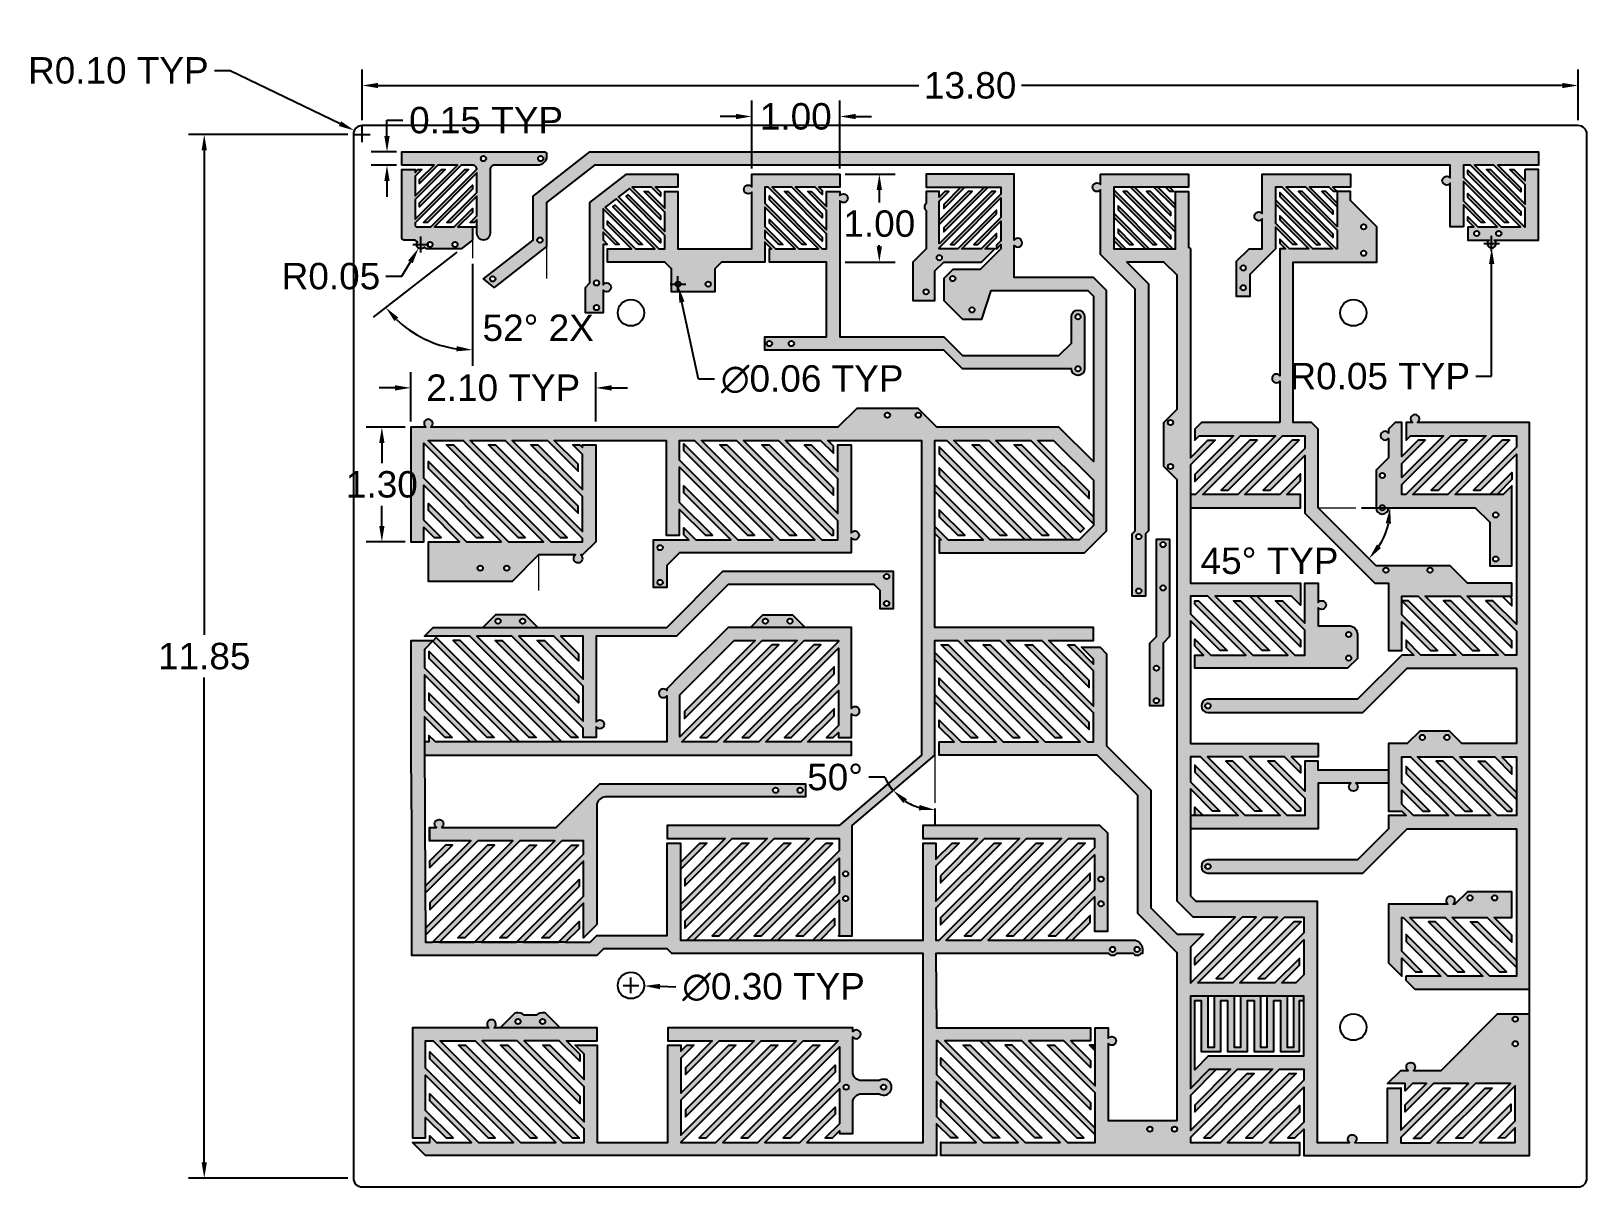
# Model space of a CAD drawing. Header units: centimetres. Extents: x 8.9 to 26.6, y 5.9 to 19.
import ezdxf

# ---------------------------------------------------------------- set-up
doc = ezdxf.new("R2010")
doc.units = ezdxf.units.CM
doc.header["$MEASUREMENT"] = 0
doc.layers.add('Circuit', color=7, linetype='Continuous', true_color=0x758f9f)
doc.layers.add('Cotare', color=2, linetype='Continuous', lineweight=0)
doc.styles.get("Standard").update_dxf_attribs({"font": 'arial.ttf'})
doc.dimstyles.get("Standard").update_dxf_attribs({"dimtxt": 0.3, "dimasz": 0.18, "dimexe": 0.18, "dimexo": 0.0625, "dimgap": 0.09, "dimtad": 0, "dimtih": 1, "dimtoh": 1, "dimzin": 0, "dimdsep": 46, "dimtxsty": 'Standard', "dimcen": 0.09, "dimadec": 0, "dimazin": 0, "dimtfac": 1, "dimtofl": 0, "dimtmove": 0, "dimatfit": 3, "dimfxl": 1, "dimtolj": 1, "dimtzin": 0, "dimarcsym": 0})

msp = doc.modelspace()

# ---------------------------------------------------------------- blocks, each defined once
blk = doc.blocks.new('*D1')
at = {"layer": 'Cotare', "color": 0, "lineweight": -2, "transparency": 16777216}
for p, q in [((12.506, 17.872), (10.696, 17.872)), ((10.876, 17.692), (10.876, 12.191)), ((10.876, 6.202), (10.876, 11.704)), ((12.506, 6.022), (10.696, 6.022))]:
    blk.add_line(p, q, dxfattribs=at)
at = {"layer": 'Cotare', "color": 0, "transparency": 16777216}
for points in [[(10.846, 17.692), (10.906, 17.692), (10.876, 17.872)], [(10.846, 6.202), (10.906, 6.202), (10.876, 6.022)]]:
    blk.add_solid(points, dxfattribs=at)
at = {"layer": 'Defpoints', "color": 0, "transparency": 16777216}
for p in [(12.569, 17.872), (10.876, 6.022), (12.569, 6.022)]:
    blk.add_point(p, dxfattribs=at)
at = {"layer": 'Cotare', "color": 0, "transparency": 16777216, "insert": (10.876, 11.947), "char_height": 0.3, "attachment_point": 5}
blk.add_mtext('\\A1;11.85', dxfattribs=at)
blk = doc.blocks.new('*D2')
at = {"layer": 'Cotare', "color": 0, "lineweight": -2, "transparency": 16777216}
for p, q in [((10.991, 18.597), (11.171, 18.597)), ((11.171, 18.597), (12.417, 17.994)), ((12.579, 17.872), (12.759, 17.872)), ((12.669, 17.782), (12.669, 17.962))]:
    blk.add_line(p, q, dxfattribs=at)
at = {"layer": 'Cotare', "color": 0, "transparency": 16777216}
blk.add_solid([(12.43, 18.021), (12.404, 17.967), (12.579, 17.916)], dxfattribs=at)
at = {"layer": 'Defpoints', "color": 0, "transparency": 16777216}
for p in [(12.579, 17.916), (12.669, 17.872)]:
    blk.add_point(p, dxfattribs=at)
at = {"layer": 'Cotare', "color": 0, "transparency": 16777216, "insert": (9.901, 18.597), "char_height": 0.3, "attachment_point": 5}
blk.add_mtext('\\A1;R0.10{\\fArial|b0|i0|c238|p34; TYP}', dxfattribs=at)
blk = doc.blocks.new('*D3')
at = {"layer": 'Cotare', "color": 0, "lineweight": -2, "transparency": 16777216}
for p, q in [((12.669, 18.035), (12.669, 18.607)), ((26.469, 18.035), (26.469, 18.607)), ((12.849, 18.427), (18.987, 18.427)), ((26.289, 18.427), (20.15, 18.427))]:
    blk.add_line(p, q, dxfattribs=at)
at = {"layer": 'Cotare', "color": 0, "transparency": 16777216}
for points in [[(12.849, 18.457), (12.849, 18.397), (12.669, 18.427)], [(26.289, 18.457), (26.289, 18.397), (26.469, 18.427)]]:
    blk.add_solid(points, dxfattribs=at)
at = {"layer": 'Defpoints', "color": 0, "transparency": 16777216}
for p in [(12.669, 18.427), (12.669, 17.972), (26.469, 17.972)]:
    blk.add_point(p, dxfattribs=at)
at = {"layer": 'Cotare', "color": 0, "transparency": 16777216, "insert": (19.569, 18.427), "char_height": 0.3, "attachment_point": 5}
blk.add_mtext('\\A1;13.80', dxfattribs=at)
blk = doc.blocks.new('*D4')
at = {"layer": 'Cotare', "color": 0, "lineweight": -2, "transparency": 16777216}
for p, q in [((15.719, 8.12), (15.719, 8.3)), ((15.629, 8.21), (15.809, 8.21)), ((16.229, 8.19), (16.049, 8.197))]:
    blk.add_line(p, q, dxfattribs=at)
at = {"layer": 'Cotare', "color": 0, "transparency": 16777216}
blk.add_solid([(16.05, 8.227), (16.048, 8.167), (15.869, 8.204)], dxfattribs=at)
at = {"layer": 'Defpoints', "color": 0, "transparency": 16777216}
for p in [(15.569, 8.216), (15.869, 8.204)]:
    blk.add_point(p, dxfattribs=at)
at = {"layer": 'Cotare', "color": 0, "transparency": 16777216, "insert": (17.338, 8.19), "char_height": 0.3, "attachment_point": 5}
blk.add_mtext('\\A1;∅0.30{\\fArial|b0|i0|c238|p34; TYP}', dxfattribs=at)
blk = doc.blocks.new('*D5')
at = {"layer": 'Cotare', "color": 0, "lineweight": -2, "transparency": 16777216}
for p, q in [((12.95, 17.852), (12.95, 18.032)), ((12.95, 18.032), (13.13, 18.032)), ((13.057, 17.672), (12.77, 17.672)), ((13.057, 17.522), (12.77, 17.522)), ((12.95, 17.342), (12.95, 17.162))]:
    blk.add_line(p, q, dxfattribs=at)
at = {"layer": 'Cotare', "color": 0, "transparency": 16777216}
for points in [[(12.92, 17.852), (12.98, 17.852), (12.95, 17.672)], [(12.92, 17.342), (12.98, 17.342), (12.95, 17.522)]]:
    blk.add_solid(points, dxfattribs=at)
at = {"layer": 'Defpoints', "color": 0, "transparency": 16777216}
for p in [(12.95, 17.672), (13.12, 17.672), (13.12, 17.522)]:
    blk.add_point(p, dxfattribs=at)
at = {"layer": 'Cotare', "color": 0, "transparency": 16777216, "insert": (14.075, 18.032), "char_height": 0.3, "attachment_point": 5}
blk.add_mtext('\\A1;0.15{\\fArial|b0|i0|c238|p34; TYP}', dxfattribs=at)
blk = doc.blocks.new('*D6')
at = {"layer": 'Cotare', "color": 0, "lineweight": -2, "transparency": 16777216}
for p, q in [((13.244, 16.622), (13.424, 16.622)), ((13.334, 16.532), (13.334, 16.712)), ((13.118, 16.261), (13.216, 16.425)), ((12.938, 16.261), (13.118, 16.261))]:
    blk.add_line(p, q, dxfattribs=at)
at = {"layer": 'Cotare', "color": 0, "transparency": 16777216}
blk.add_solid([(13.19, 16.44), (13.242, 16.409), (13.308, 16.579)], dxfattribs=at)
at = {"layer": 'Defpoints', "color": 0, "transparency": 16777216}
for p in [(13.334, 16.622), (13.308, 16.579)]:
    blk.add_point(p, dxfattribs=at)
at = {"layer": 'Cotare', "color": 0, "transparency": 16777216, "insert": (12.314, 16.261), "char_height": 0.3, "attachment_point": 5}
blk.add_mtext('\\A1;R0.05', dxfattribs=at)
blk = doc.blocks.new('*D7')
at = {"layer": 'Cotare', "color": 0, "lineweight": -2, "transparency": 16777216}
for p, q in [((17.09, 17.485), (17.09, 18.255)), ((18.09, 17.485), (18.09, 18.255)), ((16.91, 18.075), (16.73, 18.075)), ((18.27, 18.075), (18.45, 18.075))]:
    blk.add_line(p, q, dxfattribs=at)
at = {"layer": 'Cotare', "color": 0, "transparency": 16777216}
for points in [[(16.91, 18.105), (16.91, 18.045), (17.09, 18.075)], [(18.27, 18.105), (18.27, 18.045), (18.09, 18.075)]]:
    blk.add_solid(points, dxfattribs=at)
at = {"layer": 'Defpoints', "color": 0, "transparency": 16777216}
for p in [(18.09, 18.075), (17.09, 17.422), (18.09, 17.422)]:
    blk.add_point(p, dxfattribs=at)
at = {"layer": 'Cotare', "color": 0, "transparency": 16777216, "insert": (17.59, 18.075), "char_height": 0.3, "attachment_point": 5}
blk.add_mtext('\\A1;1.00', dxfattribs=at)
blk = doc.blocks.new('*D8')
at = {"layer": 'Cotare', "color": 0, "lineweight": -2, "transparency": 16777216}
for p, q in [((13.22, 14.611), (13.22, 15.174)), ((15.319, 14.611), (15.319, 15.174)), ((13.04, 14.994), (12.86, 14.994)), ((15.499, 14.994), (15.679, 14.994))]:
    blk.add_line(p, q, dxfattribs=at)
at = {"layer": 'Cotare', "color": 0, "transparency": 16777216}
for points in [[(13.04, 15.024), (13.04, 14.964), (13.22, 14.994)], [(15.499, 15.024), (15.499, 14.964), (15.319, 14.994)]]:
    blk.add_solid(points, dxfattribs=at)
at = {"layer": 'Defpoints', "color": 0, "transparency": 16777216}
for p in [(15.319, 14.994), (13.22, 14.548), (15.319, 14.548)]:
    blk.add_point(p, dxfattribs=at)
at = {"layer": 'Cotare', "color": 0, "transparency": 16777216, "insert": (14.269, 14.994), "char_height": 0.3, "attachment_point": 5}
blk.add_mtext('\\A1;2.10{\\fArial|b0|i0|c238|p34; TYP}', dxfattribs=at)
blk = doc.blocks.new('*D9')
at = {"layer": 'Cotare', "color": 0, "lineweight": -2, "transparency": 16777216}
for p, q in [((13.157, 14.548), (12.712, 14.548)), ((12.892, 14.368), (12.892, 14.141)), ((12.892, 13.427), (12.892, 13.654)), ((13.157, 13.247), (12.712, 13.247))]:
    blk.add_line(p, q, dxfattribs=at)
at = {"layer": 'Cotare', "color": 0, "transparency": 16777216}
for points in [[(12.862, 14.368), (12.922, 14.368), (12.892, 14.548)], [(12.862, 13.427), (12.922, 13.427), (12.892, 13.247)]]:
    blk.add_solid(points, dxfattribs=at)
at = {"layer": 'Defpoints', "color": 0, "transparency": 16777216}
for p in [(13.22, 14.548), (12.892, 13.247), (13.22, 13.247)]:
    blk.add_point(p, dxfattribs=at)
at = {"layer": 'Cotare', "color": 0, "transparency": 16777216, "insert": (12.892, 13.897), "char_height": 0.3, "attachment_point": 5}
blk.add_mtext('\\A1;1.30', dxfattribs=at)
blk = doc.blocks.new('*D10')
at = {"layer": 'Cotare', "color": 0, "lineweight": -2, "transparency": 16777216}
for p, q in [((18.152, 17.422), (18.718, 17.422)), ((18.538, 17.242), (18.538, 17.1)), ((18.538, 16.602), (18.538, 16.613)), ((18.152, 16.422), (18.718, 16.422))]:
    blk.add_line(p, q, dxfattribs=at)
at = {"layer": 'Cotare', "color": 0, "transparency": 16777216}
for points in [[(18.508, 17.242), (18.568, 17.242), (18.538, 17.422)], [(18.508, 16.602), (18.568, 16.602), (18.538, 16.422)]]:
    blk.add_solid(points, dxfattribs=at)
at = {"layer": 'Defpoints', "color": 0, "transparency": 16777216}
for p in [(18.09, 17.422), (18.09, 16.422), (18.538, 16.422)]:
    blk.add_point(p, dxfattribs=at)
at = {"layer": 'Cotare', "color": 0, "transparency": 16777216, "insert": (18.538, 16.857), "char_height": 0.3, "attachment_point": 5}
blk.add_mtext('\\A1;1.00', dxfattribs=at)
blk = doc.blocks.new('*D11')
at = {"layer": 'Cotare', "color": 0, "lineweight": -2, "transparency": 16777216}
for p, q in [((18.6, 10.574), (18.42, 10.574)), ((19.168, 10.219), (19.168, 10.023))]:
    blk.add_line(p, q, dxfattribs=at)
for start, end in [(203.7199, 220.3922), (237.0644, 253.3277)]:
    blk.add_arc((19.168, 10.824), 0.621, start, end, dxfattribs=at)
at = {"layer": 'Cotare', "color": 0, "transparency": 16777216}
for points in [[(18.811, 10.28), (18.851, 10.325), (18.696, 10.422)], [(18.995, 10.259), (18.986, 10.199), (19.168, 10.203)]]:
    blk.add_solid(points, dxfattribs=at)
at = {"layer": 'Defpoints', "color": 0, "transparency": 16777216}
for p in [(19.168, 10.824), (19.168, 10.824), (19.168, 10.281), (18.992, 10.229), (18.231, 10.026)]:
    blk.add_point(p, dxfattribs=at)
at = {"layer": 'Cotare', "color": 0, "transparency": 16777216, "insert": (18.036, 10.574), "char_height": 0.3, "attachment_point": 5}
blk.add_mtext('\\A1;50°', dxfattribs=at)
blk = doc.blocks.new('*D12')
at = {"layer": 'Cotare', "color": 0, "lineweight": -2, "transparency": 16777216}
blk.add_line((24.009, 13.633), (24.515, 13.633), dxfattribs=at)
blk.add_arc((23.518, 13.633), 0.818, 327.64, 347.36, dxfattribs=at)
at = {"layer": 'Cotare', "color": 0, "transparency": 16777216}
for points in [[(24.286, 13.458), (24.345, 13.451), (24.335, 13.633)], [(24.232, 13.177), (24.185, 13.215), (24.096, 13.055)]]:
    blk.add_solid(points, dxfattribs=at)
at = {"layer": 'Defpoints', "color": 0, "transparency": 16777216}
for p in [(23.518, 13.633), (23.518, 13.633), (23.946, 13.633), (24.308, 13.422), (24.176, 12.975)]:
    blk.add_point(p, dxfattribs=at)
at = {"layer": 'Cotare', "color": 0, "transparency": 16777216, "insert": (22.967, 13.029), "char_height": 0.3, "attachment_point": 5}
blk.add_mtext('\\A1;45°{\\fArial|b0|i0|c238|p34; TYP}', dxfattribs=at)
blk = doc.blocks.new('*D14')
at = {"layer": 'Cotare', "color": 0, "lineweight": -2, "transparency": 16777216}
for p, q in [((16.253, 16.082), (16.253, 16.262)), ((16.163, 16.172), (16.343, 16.172)), ((16.487, 15.091), (16.297, 15.967)), ((16.667, 15.091), (16.487, 15.091))]:
    blk.add_line(p, q, dxfattribs=at)
at = {"layer": 'Cotare', "color": 0, "transparency": 16777216}
blk.add_solid([(16.327, 15.974), (16.268, 15.961), (16.259, 16.143)], dxfattribs=at)
at = {"layer": 'Defpoints', "color": 0, "transparency": 16777216}
for p in [(16.247, 16.202), (16.259, 16.143)]:
    blk.add_point(p, dxfattribs=at)
at = {"layer": 'Cotare', "color": 0, "transparency": 16777216, "insert": (17.776, 15.091), "char_height": 0.3, "attachment_point": 5}
blk.add_mtext('\\A1;∅0.06{\\fArial|b0|i0|c238|p34; TYP}', dxfattribs=at)
blk = doc.blocks.new('*D16')
at = {"layer": 'Cotare', "color": 0, "lineweight": -2, "transparency": 16777216}
for p, q in [((13.742, 16.534), (12.794, 15.795)), ((13.92, 16.402), (13.92, 15.245))]:
    blk.add_line(p, q, dxfattribs=at)
blk.add_arc((13.92, 16.672), 1.247, 226.211, 261.7221, dxfattribs=at)
at = {"layer": 'Cotare', "color": 0, "transparency": 16777216}
for points in [[(13.035, 15.752), (13.079, 15.792), (12.936, 15.906)], [(13.743, 15.468), (13.738, 15.409), (13.92, 15.425)]]:
    blk.add_solid(points, dxfattribs=at)
at = {"layer": 'Defpoints', "color": 0, "transparency": 16777216}
for p in [(13.92, 16.672), (13.92, 16.672), (13.792, 16.572), (13.92, 16.465), (13.21, 15.647)]:
    blk.add_point(p, dxfattribs=at)
at = {"layer": 'Cotare', "color": 0, "transparency": 16777216, "insert": (14.666, 15.674), "char_height": 0.3, "attachment_point": 5}
blk.add_mtext('\\A1;52°{\\fArial|b0|i0|c238|p34; 2X}', dxfattribs=at)
blk = doc.blocks.new('*D17')
at = {"layer": 'Cotare', "color": 0, "lineweight": -2, "transparency": 16777216}
for p, q in [((25.398, 16.632), (25.578, 16.632)), ((25.488, 16.542), (25.488, 16.722)), ((25.487, 15.126), (25.488, 16.402)), ((25.307, 15.126), (25.487, 15.126))]:
    blk.add_line(p, q, dxfattribs=at)
at = {"layer": 'Cotare', "color": 0, "transparency": 16777216}
blk.add_solid([(25.458, 16.402), (25.518, 16.402), (25.488, 16.582)], dxfattribs=at)
at = {"layer": 'Defpoints', "color": 0, "transparency": 16777216}
for p in [(25.488, 16.632), (25.488, 16.582)]:
    blk.add_point(p, dxfattribs=at)
at = {"layer": 'Cotare', "color": 0, "transparency": 16777216, "insert": (24.218, 15.126), "char_height": 0.3, "attachment_point": 5}
blk.add_mtext('\\A1;R0.05{\\fArial|b0|i0|c238|p34; TYP}', dxfattribs=at)

# ---------------------------------------------------------------- dimensions: what is measured, and where the dimension line sits
at = {"layer": 'Cotare'}
for center, mpoint, picture, middle in [((12.669, 17.872), (12.579, 17.916), '*D2', (9.901, 18.597)), ((25.488, 16.632), (25.488, 16.582), '*D17', (24.218, 15.126))]:
    dim = msp.add_radius_dim(center=center, mpoint=mpoint, text='<>{\\fArial|b0|i0|c238|p34; TYP}', dimstyle='Standard', dxfattribs=at)
    dim.commit()
    dim.dimension.update_dxf_attribs({"geometry": picture, "text_midpoint": middle, "dimtype": 164})
for base, p1, p2, picture, middle in [((12.669, 18.427), (26.469, 17.972), (12.669, 17.972), '*D3', (19.569, 18.427)), ((18.09, 18.075), (17.09, 17.422), (18.09, 17.422), '*D7', (17.59, 18.075))]:
    dim = msp.add_linear_dim(base=base, p1=p1, p2=p2, dimstyle='Standard', dxfattribs=at)
    dim.commit()
    dim.dimension.update_dxf_attribs({"geometry": picture, "text_midpoint": middle})
dim = msp.add_linear_dim(base=(12.95, 17.672), p1=(13.12, 17.522), p2=(13.12, 17.672), angle=90, text='<>{\\fArial|b0|i0|c238|p34; TYP}', dimstyle='Standard', dxfattribs=at)
dim.commit()
dim.dimension.update_dxf_attribs({"geometry": '*D5', "text_midpoint": (14.075, 18.032)})
for base, p1, p2, picture, middle in [((10.876, 6.022), (12.569, 17.872), (12.569, 6.022), '*D1', (10.876, 11.947)), ((12.892, 13.247), (13.22, 14.548), (13.22, 13.247), '*D9', (12.892, 13.897))]:
    dim = msp.add_linear_dim(base=base, p1=p1, p2=p2, angle=90, dimstyle='Standard', dxfattribs=at)
    dim.commit()
    dim.dimension.update_dxf_attribs({"geometry": picture, "text_midpoint": middle})
dim = msp.add_linear_dim(base=(18.538, 16.422), p1=(18.09, 17.422), p2=(18.09, 16.422), angle=90, dimstyle='Standard', dxfattribs=at)
dim.commit()
dim.dimension.update_dxf_attribs({"geometry": '*D10', "text_midpoint": (18.538, 16.857), "dimtype": 160})
dim = msp.add_radius_dim(center=(13.334, 16.622), mpoint=(13.308, 16.579), dimstyle='Standard', dxfattribs=at)
dim.commit()
dim.dimension.update_dxf_attribs({"geometry": '*D6', "text_midpoint": (12.314, 16.261), "dimtype": 164})
for base, line1, line2, text, picture, middle in [((13.21, 15.647), ((13.92, 16.672), (13.92, 16.465)), ((13.92, 16.672), (13.792, 16.572)), '<>{\\fArial|b0|i0|c238|p34; 2X}', '*D16', (14.666, 15.674)), ((24.308, 13.422), ((24.176, 12.975), (23.518, 13.633)), ((23.518, 13.633), (23.946, 13.633)), '<>{\\fArial|b0|i0|c238|p34; TYP}', '*D12', (22.967, 13.029))]:
    dim = msp.add_angular_dim_2l(base=base, line1=line1, line2=line2, text=text, dimstyle='Standard', dxfattribs=at)
    dim.commit()
    dim.dimension.update_dxf_attribs({"geometry": picture, "text_midpoint": middle, "dimtype": 162})
for p1, p2, picture, middle in [((16.247, 16.202), (16.259, 16.143), '*D14', (17.776, 15.091)), ((15.569, 8.216), (15.869, 8.204), '*D4', (16.229, 8.19))]:
    dim = msp.add_diameter_dim_2p(p1=p1, p2=p2, text='<>{\\fArial|b0|i0|c238|p34; TYP}', dimstyle='Standard', dxfattribs=at)
    dim.commit()
    dim.dimension.update_dxf_attribs({"geometry": picture, "text_midpoint": middle, "dimtype": 163})
dim = msp.add_linear_dim(base=(15.319, 14.994), p1=(13.22, 14.548), p2=(15.319, 14.548), text='<>{\\fArial|b0|i0|c238|p34; TYP}', dimstyle='Standard', dxfattribs=at)
dim.commit()
dim.dimension.update_dxf_attribs({"geometry": '*D8', "text_midpoint": (14.269, 14.994)})
dim = msp.add_angular_dim_2l(base=(18.992, 10.229), line1=((19.168, 10.824), (19.168, 10.281)), line2=((18.231, 10.026), (19.168, 10.824)), dimstyle='Standard', dxfattribs=at)
dim.commit()
dim.dimension.update_dxf_attribs({"geometry": '*D11', "text_midpoint": (18.036, 10.574)})

# ---------------------------------------------------------------- hatches: boundary and pattern name
at = {"layer": 'Circuit'}
h = msp.add_hatch(color=256, dxfattribs=at)
h.dxf.hatch_style = 1
h.paths.add_polyline_path([(14.661, 17.522), (14.17, 17.522, 0.414214), (14.12, 17.472), (14.12, 16.747, -1), (13.97, 16.747), (13.97, 16.822), (13.9, 16.822, -0.414214), (13.92, 16.802), (13.92, 16.672), (13.792, 16.572), (13.398, 16.572), (13.381, 16.586, 0.367531), (13.368, 16.585, -0.92513), (13.295, 16.653), (13.275, 16.668, 0.166711), (13.263, 16.672), (13.14, 16.672, -0.414214), (13.12, 16.692), (13.12, 17.472), (13.27, 17.472), (13.27, 17.441), (13.302, 17.472), (13.346, 17.472), (13.27, 17.397), (13.27, 17.176), (13.567, 17.472), (13.611, 17.472), (13.27, 17.131), (13.27, 16.91), (13.832, 17.472), (13.876, 17.472), (13.27, 16.866), (13.27, 16.842, 0.414214), (13.29, 16.822), (13.447, 16.822), (13.92, 17.295), (13.92, 17.251), (13.491, 16.822), (13.712, 16.822), (13.92, 17.03), (13.92, 16.986), (13.756, 16.822), (13.97, 16.822), (13.97, 16.903), (13.939, 16.872), (13.895, 16.872), (13.97, 16.948), (13.97, 17.169), (13.674, 16.872), (13.63, 16.872), (13.97, 17.213), (13.97, 17.434), (13.409, 16.872), (13.364, 16.872), (13.97, 17.478, 0.383975), (13.92, 17.522), (13.793, 17.522), (13.32, 17.049), (13.32, 17.093), (13.749, 17.522), (13.528, 17.522), (13.32, 17.314), (13.32, 17.358), (13.484, 17.522), (13.12, 17.522), (13.12, 17.672), (14.741, 17.672, -0.414214), (14.761, 17.652), (14.761, 17.622, -0.414214)])
h.paths.add_polyline_path([(14.015, 17.597, -1), (14.075, 17.597, -1)], flags=16)
h.paths.add_polyline_path([(14.725, 17.597, -1), (14.665, 17.597, -1)], flags=16)
h.paths.add_polyline_path([(13.752, 16.622, -1), (13.692, 16.622, -1)], flags=16)
h.paths.add_polyline_path([(13.468, 16.622, -1), (13.408, 16.622, -1)], flags=16)
h = msp.add_hatch(color=256, dxfattribs=at)
h.dxf.hatch_style = 1
h.paths.add_polyline_path([(26.018, 17.672), (15.253, 17.672), (14.611, 17.172), (14.611, 16.672), (14.045, 16.231), (14.166, 16.135), (14.761, 16.599), (14.761, 17.099), (15.304, 17.522), (25.018, 17.522), (25.018, 17.377, 3), (25.018, 17.317), (25.018, 16.822), (25.168, 16.822), (25.168, 17.073), (25.368, 16.872), (25.412, 16.872), (25.168, 17.117), (25.168, 17.338), (25.633, 16.872), (25.678, 16.872), (25.168, 17.382), (25.168, 17.522), (25.249, 17.522), (25.818, 16.953), (25.818, 16.998), (25.293, 17.522), (25.514, 17.522), (25.818, 17.219), (25.818, 17.263), (25.558, 17.522), (25.779, 17.522), (25.823, 17.522), (26.018, 17.522)])
h.paths.add_polyline_path([(14.716, 16.672, -1), (14.656, 16.672, -1)], flags=16)
h.paths.add_polyline_path([(14.18, 16.231, -1), (14.12, 16.231, -1)], flags=16)
h = msp.add_hatch(color=256, dxfattribs=at)
h.dxf.hatch_style = 1
h.paths.add_polyline_path([(19.219, 17.114), (19.327, 17.222), (19.283, 17.222), (19.219, 17.158), (19.219, 17.222), (19.069, 17.222), (19.069, 17.087, 0.5), (19.069, 17.007), (19.069, 16.572), (18.919, 16.422), (18.919, 15.985), (19.169, 15.985), (19.169, 16.322), (19.269, 16.422), (19.698, 16.422), (19.848, 16.572), (19.738, 16.572), (19.869, 16.703), (19.869, 16.748), (19.694, 16.572), (19.473, 16.572), (19.869, 16.969), (19.869, 17.013), (19.428, 16.572), (19.219, 16.572), (19.219, 16.584), (19.857, 17.222), (19.813, 17.222), (19.219, 16.628)], flags=17)
h.paths.add_polyline_path([(19.249, 16.472, -1), (19.189, 16.472, -1)], flags=16)
h.paths.add_polyline_path([(19.099, 16.085, -1), (19.039, 16.085, -1)], flags=16)
h.paths.add_polyline_path([(20.069, 17.422), (19.069, 17.422), (19.069, 17.272), (19.919, 17.272), (19.919, 17.195), (19.346, 16.622), (19.39, 16.622), (19.919, 17.151), (19.919, 16.93), (19.611, 16.622), (19.655, 16.622), (19.919, 16.886), (19.919, 16.665), (19.869, 16.615), (19.869, 16.572), (19.87, 16.572), (19.919, 16.621), (19.919, 16.572), (19.684, 16.338), (19.371, 16.338), (19.269, 16.235), (19.269, 15.985), (19.481, 15.773), (19.7, 15.773), (19.809, 16.098), (20.906, 16.098), (20.968, 16.036), (20.968, 14.157), (20.577, 14.548), (19.192, 14.548), (18.98, 14.76), (18.281, 14.76), (18.068, 14.548), (13.449, 14.548, 3.087418), (13.391, 14.548), (13.22, 14.548), (13.22, 13.247), (13.37, 13.247), (13.37, 13.412), (13.485, 13.297), (13.564, 13.297), (13.37, 13.491), (13.37, 13.889), (13.962, 13.297), (14.042, 13.297), (13.37, 13.969), (13.37, 14.367), (14.44, 13.297), (14.519, 13.297), (13.417, 14.398), (13.815, 14.398), (14.917, 13.297), (14.996, 13.297), (13.895, 14.398), (14.293, 14.398), (15.119, 13.572), (15.119, 13.651), (14.372, 14.398), (14.77, 14.398), (15.119, 14.049), (15.119, 14.129), (14.849, 14.398), (16.119, 14.398), (16.119, 13.32), (16.269, 13.32), (16.269, 13.615), (16.564, 13.32), (16.644, 13.32), (16.269, 13.694), (16.269, 14.092), (17.041, 13.32), (17.121, 13.32), (16.269, 14.172), (16.269, 14.398), (16.44, 14.398), (17.519, 13.32), (17.598, 13.32), (16.52, 14.398), (16.918, 14.398), (17.996, 13.32), (18.018, 13.32), (18.018, 13.377), (16.997, 14.398), (17.395, 14.398), (18.018, 13.775), (18.018, 13.854), (17.474, 14.398), (17.872, 14.398), (18.018, 14.252), (18.018, 14.332), (17.952, 14.398), (19.018, 14.398), (19.018, 10.824), (18.081, 10.026), (16.131, 10.026), (16.131, 9.876), (16.789, 9.876), (16.331, 9.418), (16.331, 9.339), (16.868, 9.876), (17.266, 9.876), (16.331, 8.941), (16.331, 8.861), (17.346, 9.876), (17.743, 9.876), (16.642, 8.774), (16.721, 8.774), (17.823, 9.876), (18.081, 9.876), (18.081, 9.736), (17.119, 8.774), (17.199, 8.774), (18.081, 9.656), (18.081, 9.258), (17.596, 8.774), (17.676, 8.774), (18.081, 9.179), (18.081, 8.774), (18.231, 8.774), (18.231, 10.026), (19.168, 10.824), (19.168, 12.125), (19.429, 12.125), (20.531, 11.024), (20.61, 11.024), (19.509, 12.125), (19.906, 12.125), (20.918, 11.114), (20.918, 11.193), (19.986, 12.125), (20.384, 12.125), (20.918, 11.591), (20.918, 11.671), (20.463, 12.125), (20.968, 12.125), (20.968, 12.275), (19.168, 12.275), (19.168, 14.398), (19.304, 14.398), (20.383, 13.32), (20.462, 13.32), (19.384, 14.398), (19.781, 14.398), (20.822, 13.357), (20.862, 13.397), (19.861, 14.398), (20.259, 14.398), (20.918, 13.739), (20.918, 13.819), (20.338, 14.398), (20.514, 14.398), (20.968, 13.945), (20.968, 13.432), (20.806, 13.27), (19.796, 13.27), (19.168, 13.897), (19.168, 13.818), (19.717, 13.27), (19.319, 13.27), (19.168, 13.42), (19.168, 13.341), (19.239, 13.27), (19.218, 13.27), (19.218, 13.12), (20.868, 13.12), (21.118, 13.37), (21.118, 16.098), (20.968, 16.248), (20.069, 16.248), (20.069, 16.612, 3), (20.069, 16.672)])
h.paths.add_polyline_path([(19.401, 16.235, -1), (19.341, 16.235, -1)], flags=16)
h.paths.add_polyline_path([(19.62, 15.879, -1), (19.56, 15.879, -1)], flags=16)
h.paths.add_polyline_path([(19.01, 14.684, -1), (18.95, 14.684, -1)], flags=16)
h.paths.add_polyline_path([(18.66, 14.684, -1), (18.6, 14.684, -1)], flags=16)
h.paths.add_polyline_path([(18.186, 9.476, -1), (18.126, 9.476, -1)], flags=16)
h.paths.add_polyline_path([(18.186, 9.197, -1), (18.126, 9.197, -1)], flags=16)
h.paths.add_polyline_path([(19.51, 17.272), (19.465, 17.272), (19.269, 17.076), (19.269, 17.031)], flags=16)
h.paths.add_polyline_path([(19.592, 17.222), (19.548, 17.222), (19.219, 16.893), (19.219, 16.849)], flags=16)
h.paths.add_polyline_path([(19.775, 17.272), (19.731, 17.272), (19.269, 16.811), (19.269, 16.766)], flags=17)
h.paths.add_polyline_path([(23.885, 17.422), (22.885, 17.422), (22.885, 16.972, 3), (22.885, 16.912), (22.885, 16.572), (22.735, 16.572), (22.593, 16.431), (22.593, 16.031), (22.743, 16.031), (22.743, 16.281), (23.035, 16.572), (23.035, 16.82), (23.232, 16.622), (23.276, 16.622), (23.035, 16.864), (23.035, 17.272), (23.112, 17.272), (23.685, 16.7), (23.685, 16.744), (23.156, 17.272), (23.377, 17.272), (23.685, 16.965), (23.685, 17.009), (23.422, 17.272), (23.642, 17.272), (23.692, 17.222), (23.735, 17.222), (23.735, 17.224), (23.687, 17.272), (23.885, 17.272)])
h.paths.add_polyline_path([(22.698, 16.356, -1), (22.638, 16.356, -1)], flags=16)
h.paths.add_polyline_path([(22.698, 16.131, -1), (22.638, 16.131, -1)], flags=16)
h.paths.add_polyline_path([(24.185, 16.822), (23.885, 17.122), (23.885, 17.222), (23.735, 17.222), (23.735, 16.827), (23.339, 17.222), (23.295, 17.222), (23.735, 16.783), (23.735, 16.572), (23.724, 16.572), (23.085, 17.212), (23.085, 17.167), (23.68, 16.572), (23.459, 16.572), (23.085, 16.946), (23.085, 16.902), (23.414, 16.572), (23.193, 16.572), (23.085, 16.681), (23.085, 16.637), (23.149, 16.572), (23.085, 16.572), (23.085, 15.131, 3), (23.085, 15.071), (23.085, 14.601), (22.193, 14.601), (22.118, 14.526), (22.118, 14.401), (22.168, 14.451), (22.557, 14.451), (22.118, 14.012), (22.118, 13.932), (22.636, 14.451), (23.034, 14.451), (22.417, 13.833), (22.496, 13.833), (23.114, 14.451), (23.368, 14.451), (23.368, 14.307), (22.894, 13.833), (22.974, 13.833), (23.368, 14.227), (23.368, 13.571), (24.161, 12.778), (24.318, 12.778), (24.318, 12.011), (24.468, 12.011), (24.468, 12.337), (24.794, 12.011), (24.874, 12.011), (24.468, 12.416), (24.468, 12.628), (24.654, 12.628), (25.272, 12.011), (25.351, 12.011), (24.734, 12.628), (25.132, 12.628), (25.718, 12.042), (25.718, 12.121), (25.211, 12.628), (25.718, 12.628), (25.718, 12.778), (25.215, 12.778), (25.018, 12.975), (24.176, 12.975), (23.518, 13.633), (23.518, 14.526), (23.443, 14.601), (23.235, 14.601), (23.235, 16.422), (24.185, 16.422)])
h.paths.add_polyline_path([(24.005, 16.822, -1), (24.065, 16.822, -1)], flags=16)
h.paths.add_polyline_path([(24.065, 16.522, -1), (24.005, 16.522, -1)], flags=16)
h.paths.add_polyline_path([(24.318, 12.925, -1), (24.258, 12.925, -1)], flags=16)
h.paths.add_polyline_path([(24.818, 12.925, -1), (24.758, 12.925, -1)], flags=16)
h.paths.add_polyline_path([(23.035, 17.129), (23.035, 17.085), (23.497, 16.622), (23.541, 16.622)], flags=17)
h.paths.add_polyline_path([(23.604, 17.222), (23.56, 17.222), (23.735, 17.048), (23.735, 17.092)], flags=17)
h = msp.add_hatch(color=256, dxfattribs=at)
h.dxf.hatch_style = 1
h.paths.add_polyline_path([(17.24, 16.648), (17.316, 16.572), (17.29, 16.572), (17.29, 16.422), (17.94, 16.422), (17.94, 15.572), (17.24, 15.572), (17.24, 15.422), (19.269, 15.422), (19.481, 15.211), (20.718, 15.211, 1), (20.868, 15.211), (20.868, 15.802, 1), (20.718, 15.802), (20.718, 15.502), (20.577, 15.361), (19.481, 15.361), (19.269, 15.572), (18.09, 15.572), (18.09, 17.117, 3), (18.09, 17.177), (18.09, 17.222), (17.94, 17.222), (17.94, 17.053), (17.77, 17.222), (17.726, 17.222), (17.94, 17.009), (17.94, 16.788), (17.505, 17.222), (17.461, 17.222), (17.94, 16.744), (17.94, 16.572), (17.89, 16.572), (17.29, 17.173), (17.29, 17.128), (17.846, 16.572), (17.625, 16.572), (17.29, 16.907), (17.29, 16.863), (17.581, 16.572), (17.36, 16.572), (17.24, 16.692), (17.24, 16.781), (17.398, 16.622), (17.442, 16.622), (17.24, 16.825), (17.24, 17.046), (17.663, 16.622), (17.707, 16.622), (17.24, 17.09), (17.24, 17.272), (17.278, 17.272), (17.89, 16.661), (17.89, 16.705), (17.323, 17.272), (17.544, 17.272), (17.89, 16.926), (17.89, 16.97), (17.588, 17.272), (17.809, 17.272), (17.89, 17.191), (17.89, 17.235), (17.853, 17.272), (18.09, 17.272), (18.09, 17.422), (17.09, 17.422), (17.09, 17.277, 3), (17.09, 17.217), (17.09, 16.572), (16.253, 16.572), (16.253, 17.222), (16.103, 17.222), (16.103, 17.034), (15.914, 17.222), (15.87, 17.222), (16.103, 16.99), (16.103, 16.769), (15.687, 17.184), (15.663, 17.165), (16.103, 16.724), (16.103, 16.572), (16.034, 16.572), (15.538, 17.068), (15.514, 17.049), (15.99, 16.572), (15.769, 16.572), (15.453, 16.888), (15.453, 16.844), (15.725, 16.572), (15.453, 16.572), (15.453, 16.422), (16.103, 16.422), (16.178, 16.346), (16.178, 16.085), (16.671, 16.085), (16.671, 16.346), (16.746, 16.422), (17.09, 16.422), (17.24, 16.422)])
h.paths.add_polyline_path([(16.283, 16.172, -1), (16.223, 16.172, -1)], flags=16)
h.paths.add_polyline_path([(16.626, 16.172, -1), (16.566, 16.172, -1)], flags=16)
h.paths.add_polyline_path([(17.32, 15.497, -1), (17.26, 15.497, -1)], flags=16)
h.paths.add_polyline_path([(17.57, 15.497, -1), (17.51, 15.497, -1)], flags=16)
h.paths.add_polyline_path([(20.823, 15.802, -1), (20.763, 15.802, -1)], flags=16)
h.paths.add_polyline_path([(20.823, 15.211, -1), (20.763, 15.211, -1)], flags=16)
h.paths.add_polyline_path([(16.253, 17.422), (15.668, 17.422), (15.253, 17.099), (15.253, 16.185), (15.203, 16.135), (15.203, 15.847), (15.403, 15.847), (15.403, 16.105, 3), (15.403, 16.165), (15.403, 16.622), (15.453, 16.622), (15.453, 16.623), (15.403, 16.673), (15.403, 16.762), (15.542, 16.622), (15.586, 16.622), (15.403, 16.806), (15.403, 17.027), (15.807, 16.622), (15.851, 16.622), (15.428, 17.046), (15.552, 17.142), (16.053, 16.642), (16.053, 16.686), (15.577, 17.162), (15.701, 17.259), (16.053, 16.907), (16.053, 16.951), (15.732, 17.272), (15.953, 17.272), (16.053, 17.172), (16.053, 17.216), (15.997, 17.272), (16.253, 17.272)])
h.paths.add_polyline_path([(15.358, 16.185, -1), (15.298, 16.185, -1)], flags=16)
h.paths.add_polyline_path([(15.358, 15.905, -1), (15.298, 15.905, -1)], flags=16)
h = msp.add_hatch(color=256, dxfattribs=at)
h.dxf.hatch_style = 1
h.paths.add_polyline_path([(22.068, 16.572), (22.048, 16.593), (22.048, 17.222), (21.898, 17.222), (21.898, 16.572), (21.293, 16.572), (21.198, 16.572), (21.198, 16.668), (21.198, 17.242), (21.198, 17.272), (21.388, 17.272), (21.83, 17.272), (22.048, 17.272), (22.048, 17.422), (21.048, 17.422), (21.048, 17.302, 3), (21.048, 17.242), (21.048, 16.51), (21.443, 16.115), (21.443, 13.37), (21.408, 13.335), (21.408, 12.628), (21.558, 12.628), (21.558, 13.335), (21.593, 13.37), (21.593, 16.177), (21.348, 16.422), (21.768, 16.422), (21.918, 16.272), (21.918, 14.751), (21.768, 14.601), (21.768, 14.101), (21.918, 13.951), (21.918, 9.165), (22.099, 8.983), (22.578, 8.983), (22.118, 8.523), (22.118, 8.443), (22.658, 8.983), (22.817, 8.983), (22.073, 8.239), (22.068, 8.239), (22.068, 8.643), (22.218, 8.793), (21.918, 8.793), (21.621, 9.09), (21.621, 10.427), (21.118, 10.93), (21.118, 11.975), (21.043, 12.05), (20.831, 12.05), (20.968, 11.913), (20.968, 11.859), (20.752, 12.075), (20.672, 12.075), (20.968, 11.78), (20.968, 11.382), (20.275, 12.075), (20.195, 12.075), (20.968, 11.303), (20.968, 10.974), (20.899, 10.974), (19.797, 12.075), (19.718, 12.075), (20.819, 10.974), (20.422, 10.974), (19.32, 12.075), (19.24, 12.075), (20.342, 10.974), (19.944, 10.974), (19.218, 11.7), (19.218, 11.62), (19.865, 10.974), (19.467, 10.974), (19.218, 11.222), (19.218, 11.143), (19.387, 10.974), (19.218, 10.974), (19.218, 10.824), (21.012, 10.824), (21.471, 10.365), (21.471, 9.027), (21.918, 8.58), (21.918, 6.678), (21.136, 6.678), (21.136, 7.55, 3), (21.136, 7.61), (21.136, 7.73), (20.986, 7.73), (20.986, 7.068), (20.525, 7.53), (20.445, 7.53), (20.986, 6.989), (20.986, 6.428), (20.672, 6.428), (19.57, 7.53), (19.491, 7.53), (20.592, 6.428), (20.194, 6.428), (19.237, 7.386), (19.237, 7.306), (20.115, 6.428), (19.717, 6.428), (19.237, 6.909), (19.237, 6.829), (19.638, 6.428), (19.237, 6.428), (19.237, 6.278), (23.306, 6.278), (23.306, 6.428), (22.967, 6.428), (23.306, 6.767), (23.306, 6.847), (22.887, 6.428), (22.489, 6.428), (23.27, 7.209), (23.19, 7.209), (22.41, 6.428), (22.068, 6.428), (22.068, 6.484), (22.792, 7.209), (22.713, 7.209), (22.068, 6.564), (22.068, 6.961), (22.365, 7.259), (22.286, 7.259), (22.068, 7.041), (22.068, 8.089), (23.356, 8.089), (23.356, 7.409), (22.276, 7.409), (22.118, 7.25), (22.118, 8.039), (22.191, 8.039), (22.191, 7.459), (22.416, 7.459), (22.416, 8.039), (22.491, 8.039), (22.491, 7.459), (22.716, 7.459), (22.716, 8.039), (22.791, 8.039), (22.791, 7.459), (23.016, 7.459), (23.016, 8.039), (23.091, 8.039), (23.091, 7.459), (23.306, 7.459), (23.306, 8.039), (23.356, 8.039), (23.356, 8.089), (23.241, 8.089), (23.241, 7.509), (23.166, 7.509), (23.166, 8.089), (22.941, 8.089), (22.941, 7.509), (22.866, 7.509), (22.866, 8.089), (22.641, 8.089), (22.641, 7.509), (22.566, 7.509), (22.566, 8.089), (22.341, 8.089), (22.341, 7.509), (22.266, 7.509), (22.266, 8.089), (22.068, 8.089), (22.068, 7.041), (22.286, 7.259), (22.524, 7.259), (22.118, 6.852), (22.118, 6.773), (22.604, 7.259), (23.002, 7.259), (22.221, 6.478), (22.301, 6.478), (23.081, 7.259), (23.356, 7.259), (23.356, 7.135), (22.698, 6.478), (22.778, 6.478), (23.356, 7.056), (23.356, 6.658), (23.176, 6.478), (23.255, 6.478), (23.356, 6.578), (23.356, 6.278), (25.918, 6.278), (25.918, 7.887), (25.556, 7.887), (24.914, 7.245), (24.6, 7.245, 3), (24.54, 7.245), (24.456, 7.245), (24.306, 7.095), (24.506, 7.095), (24.506, 7.012), (24.588, 7.095), (24.747, 7.095), (24.506, 6.853), (24.506, 6.774), (24.827, 7.095), (25.225, 7.095), (24.602, 6.472), (24.682, 6.473), (25.304, 7.095), (25.702, 7.095), (25.081, 6.475), (25.161, 6.475), (25.756, 7.069), (25.756, 6.672), (25.561, 6.477), (25.641, 6.478), (25.756, 6.592), (25.756, 6.428), (25.351, 6.426), (25.706, 6.781), (25.706, 6.86), (25.271, 6.426), (24.871, 6.424), (25.493, 7.045), (25.413, 7.045), (24.791, 6.423), (24.456, 6.421), (24.456, 6.485), (25.016, 7.045), (24.936, 7.045), (24.456, 6.565), (24.456, 7.045), (24.306, 7.045), (24.306, 6.422), (23.935, 6.425, 2.999849), (23.875, 6.425), (23.506, 6.427), (23.506, 9.165), (22.13, 9.165), (22.068, 9.227), (22.068, 10.441), (22.321, 10.188), (22.401, 10.188), (22.068, 10.521), (22.068, 10.805), (22.182, 10.805), (22.799, 10.188), (22.878, 10.188), (22.261, 10.805), (22.659, 10.805), (23.276, 10.188), (23.318, 10.188), (23.318, 10.225), (22.738, 10.805), (23.136, 10.805), (23.318, 10.623), (23.318, 10.703), (23.216, 10.805), (23.518, 10.805), (23.518, 10.955), (22.068, 10.955), (22.068, 12.35), (22.408, 12.011), (22.487, 12.011), (22.068, 12.43), (22.068, 12.628), (22.268, 12.628), (22.885, 12.011), (22.965, 12.011), (22.348, 12.628), (23.218, 12.628), (23.318, 12.528), (23.318, 12.778), (22.068, 12.778), (22.068, 14.121), (22.348, 14.401), (22.268, 14.401), (22.068, 14.2)])
h.paths.add_polyline_path([(21.873, 14.601, -1), (21.813, 14.601, -1)], flags=16)
h.paths.add_polyline_path([(21.873, 14.101, -1), (21.813, 14.101, -1)], flags=16)
h.paths.add_polyline_path([(21.513, 13.305, -1), (21.453, 13.305, -1)], flags=16)
h.paths.add_polyline_path([(21.513, 12.688, -1), (21.453, 12.688, -1)], flags=16)
h.paths.add_polyline_path([(22.897, 8.983), (23.056, 8.983), (22.361, 8.289), (22.441, 8.289), (23.135, 8.983), (23.356, 8.983), (23.356, 8.806), (22.839, 8.289), (22.918, 8.289), (23.356, 8.726), (23.356, 8.329), (23.266, 8.239), (23.107, 8.239), (23.306, 8.438), (23.306, 8.517), (23.027, 8.239), (22.63, 8.239), (23.324, 8.933), (23.244, 8.933), (22.55, 8.239), (22.152, 8.239)], flags=16)
h.paths.add_polyline_path([(25.786, 7.827, -1), (25.726, 7.827, -1)], flags=16)
h.paths.add_polyline_path([(25.786, 7.548, -1), (25.726, 7.548, -1)], flags=16)
h.paths.add_polyline_path([(21.918, 6.578, -1), (21.858, 6.578, -1)], flags=16)
h.paths.add_polyline_path([(21.639, 6.578, -1), (21.579, 6.578, -1)], flags=16)
h = msp.add_hatch(color=256, dxfattribs=at)
h.dxf.hatch_style = 1
h.paths.add_polyline_path([(26.018, 17.472), (25.868, 17.472), (25.868, 17.345), (25.741, 17.472), (25.696, 17.472), (25.868, 17.301), (25.868, 17.08), (25.475, 17.472), (25.431, 17.472), (25.868, 17.036), (25.868, 16.822), (25.86, 16.822), (25.218, 17.465), (25.218, 17.421), (25.816, 16.822), (25.595, 16.822), (25.218, 17.2), (25.218, 17.156), (25.551, 16.822), (25.33, 16.822), (25.218, 16.935), (25.218, 16.891), (25.286, 16.822), (25.218, 16.822), (25.218, 16.672), (25.458, 16.672, 3), (25.518, 16.672), (26.018, 16.672)])
h.paths.add_polyline_path([(25.598, 16.747, -1), (25.538, 16.747, -1)], flags=16)
h.paths.add_polyline_path([(25.348, 16.747, -1), (25.288, 16.747, -1)], flags=16)
h = msp.add_hatch(color=256, dxfattribs=at)
h.dxf.hatch_style = 1
h.paths.add_polyline_path([(21.198, 16.712), (21.198, 16.668), (21.293, 16.572), (21.337, 16.572)], flags=16)
h.paths.add_polyline_path([(21.248, 16.795), (21.248, 16.751), (21.376, 16.622), (21.42, 16.622)], flags=16)
h.paths.add_polyline_path([(21.198, 16.977), (21.198, 16.933), (21.558, 16.572), (21.602, 16.572)], flags=17)
h.paths.add_polyline_path([(21.248, 17.06), (21.248, 17.016), (21.641, 16.622), (21.685, 16.622)], flags=17)
h.paths.add_polyline_path([(21.198, 17.242), (21.198, 17.198), (21.823, 16.572), (21.868, 16.572)])
h.paths.add_polyline_path([(21.35, 17.222), (21.306, 17.222), (21.848, 16.681), (21.848, 16.725)], flags=17)
h.paths.add_polyline_path([(21.433, 17.272), (21.388, 17.272), (21.898, 16.763), (21.898, 16.808)])
h.paths.add_polyline_path([(21.615, 17.222), (21.571, 17.222), (21.848, 16.946), (21.848, 16.99)], flags=17)
h.paths.add_polyline_path([(21.698, 17.272), (21.654, 17.272), (21.898, 17.029), (21.898, 17.073)], flags=17)
h.paths.add_polyline_path([(21.83, 17.272), (21.786, 17.272), (21.836, 17.222), (21.88, 17.222)], flags=16)
h = msp.add_hatch(color=256, dxfattribs=at)
h.dxf.hatch_style = 1
h.paths.add_polyline_path([(19.218, 14.325), (19.218, 14.245), (20.194, 13.27), (20.273, 13.27)])
h.paths.add_polyline_path([(19.672, 14.348), (19.593, 14.348), (20.671, 13.27), (20.751, 13.27)])
h.paths.add_polyline_path([(20.15, 14.348), (20.07, 14.348), (20.968, 13.45), (20.968, 13.53)])
h.paths.add_polyline_path([(23.318, 13.783), (23.162, 13.783), (23.318, 13.939), (23.318, 14.018), (23.083, 13.783), (22.685, 13.783), (23.302, 14.401), (23.223, 14.401), (22.606, 13.783), (22.208, 13.783), (22.825, 14.401), (22.745, 14.401), (22.128, 13.783), (22.068, 13.783), (22.068, 13.633), (23.318, 13.633)])
h.paths.add_polyline_path([(25.918, 14.601), (24.648, 14.601, 3), (24.588, 14.601), (24.518, 14.601), (24.518, 14.401), (24.568, 14.451), (24.943, 14.451), (24.468, 13.975), (24.468, 14.134), (24.734, 14.401), (24.655, 14.401), (24.468, 14.214), (24.468, 14.601), (24.393, 14.601), (24.318, 14.526), (24.318, 14.481, 3), (24.318, 14.421), (24.318, 14.201), (24.176, 14.059), (24.176, 13.633, 1), (24.318, 13.633), (25.302, 13.633), (25.466, 13.469), (25.466, 12.975), (25.718, 12.975), (25.718, 13.883), (25.618, 13.783), (25.072, 13.783), (25.689, 14.401), (25.609, 14.401), (24.992, 13.783), (24.594, 13.783), (25.211, 14.401), (25.132, 14.401), (24.515, 13.783), (24.468, 13.783), (24.468, 13.896), (25.023, 14.451), (25.421, 14.451), (24.803, 13.833), (24.883, 13.833), (25.5, 14.451), (25.768, 14.451), (25.768, 14.321), (25.281, 13.833), (25.36, 13.833), (25.768, 14.241), (25.768, 12.31), (25.5, 12.578), (25.42, 12.578), (25.768, 12.23), (25.768, 11.961), (25.64, 11.961), (25.023, 12.578), (24.943, 12.578), (25.56, 11.961), (25.162, 11.961), (24.545, 12.578), (24.468, 12.578), (24.468, 12.576), (25.083, 11.961), (24.685, 11.961), (24.518, 12.128), (24.518, 12.048), (24.606, 11.961), (24.468, 11.961), (23.965, 11.458), (22.268, 11.458, 1), (22.268, 11.308), (24.027, 11.308), (24.53, 11.811), (25.768, 11.811), (25.768, 10.955), (25.151, 10.955), (25.01, 11.096), (24.671, 11.096), (24.53, 10.955), (24.318, 10.955), (24.318, 10.188), (24.468, 10.188), (24.468, 10.189), (24.519, 10.138), (24.318, 10.138), (24.318, 9.988), (23.965, 9.635), (22.268, 9.635, 1), (22.268, 9.485), (24.027, 9.485), (24.53, 9.988), (25.768, 9.988), (25.768, 8.315), (25.467, 8.315), (24.85, 8.932), (24.77, 8.932), (25.388, 8.315), (24.99, 8.315), (24.518, 8.787), (24.518, 8.707), (24.91, 8.315), (24.518, 8.315), (24.518, 8.265), (24.618, 8.165), (25.918, 8.165)])
h.paths.add_polyline_path([(25.564, 13.551, -1), (25.504, 13.551, -1)], flags=16)
h.paths.add_polyline_path([(24.277, 13.999, -1), (24.217, 13.999, -1)], flags=16)
h.paths.add_polyline_path([(24.277, 13.633, -1), (24.217, 13.633, -1)], flags=16)
h.paths.add_polyline_path([(25.564, 13.051, -1), (25.504, 13.051, -1)], flags=16)
h.paths.add_polyline_path([(25.01, 11.026, -1), (24.95, 11.026, -1)], flags=16)
h.paths.add_polyline_path([(24.731, 11.026, -1), (24.671, 11.026, -1)], flags=16)
h.paths.add_polyline_path([(25.523, 10.805), (25.718, 10.61), (25.718, 10.689), (25.602, 10.805), (25.768, 10.805), (25.768, 10.138), (25.553, 10.138), (24.936, 10.755), (24.857, 10.755), (25.474, 10.138), (25.076, 10.138), (24.518, 10.696), (24.518, 10.616), (24.997, 10.138), (24.599, 10.138), (24.468, 10.269), (24.468, 10.428), (24.708, 10.188), (24.787, 10.188), (24.468, 10.507), (24.468, 10.805), (24.568, 10.805), (25.185, 10.188), (25.265, 10.188), (24.648, 10.805), (25.045, 10.805), (25.663, 10.188), (25.718, 10.188), (25.718, 10.212), (25.125, 10.805)], flags=16)
h.paths.add_polyline_path([(22.298, 11.383, -1), (22.238, 11.383, -1)], flags=16)
h.paths.add_polyline_path([(22.298, 9.56, -1), (22.238, 9.56, -1)], flags=16)
h.paths.add_polyline_path([(25.718, 13.952), (25.718, 14.032), (25.469, 13.783), (25.549, 13.783)], flags=17)
h.paths.add_polyline_path([(23.865, 12.294), (23.518, 12.294), (23.518, 12.498, 3), (23.518, 12.558), (23.518, 12.778), (23.368, 12.778), (23.368, 12.323), (23.113, 12.578), (23.034, 12.578), (23.368, 12.244), (23.368, 11.961), (23.253, 11.961), (22.636, 12.578), (22.557, 12.578), (23.174, 11.961), (22.776, 11.961), (22.159, 12.578), (22.118, 12.578), (22.118, 12.539), (22.696, 11.961), (22.299, 11.961), (22.118, 12.141), (22.118, 12.062), (22.219, 11.961), (22.118, 11.961), (22.118, 11.811), (23.853, 11.811), (23.965, 11.922), (23.965, 12.194, 0.414214)])
h.paths.add_polyline_path([(23.895, 12.194, -1), (23.835, 12.194, -1)], flags=16)
h.paths.add_polyline_path([(23.895, 11.926, -1), (23.835, 11.926, -1)], flags=16)
h.paths.add_polyline_path([(24.318, 10.655), (23.518, 10.655), (23.518, 10.755), (23.368, 10.755), (23.368, 10.414), (23.027, 10.755), (22.948, 10.755), (23.368, 10.334), (23.368, 10.138), (23.167, 10.138), (22.55, 10.755), (22.47, 10.755), (23.087, 10.138), (22.69, 10.138), (22.118, 10.709), (22.118, 10.63), (22.61, 10.138), (22.068, 10.138), (22.068, 9.988), (23.518, 9.988), (23.518, 10.505), (23.888, 10.505, 3), (23.948, 10.505), (24.318, 10.505)])
h.paths.add_polyline_path([(25.718, 9.273), (25.212, 9.273), (25.071, 9.132), (25.051, 9.132, 3), (24.991, 9.132), (24.318, 9.132), (24.318, 8.465), (24.468, 8.315), (24.468, 8.519), (24.622, 8.365), (24.701, 8.365), (24.468, 8.598), (24.468, 8.982), (24.482, 8.982), (25.099, 8.365), (25.178, 8.365), (24.561, 8.982), (24.959, 8.982), (25.576, 8.365), (25.656, 8.365), (25.039, 8.982), (25.436, 8.982), (25.718, 8.7), (25.718, 8.78), (25.516, 8.982), (25.718, 8.982)], flags=17)
h.paths.add_polyline_path([(25.212, 9.203, -1), (25.272, 9.203, -1)], flags=16)
h.paths.add_polyline_path([(25.491, 9.203, -1), (25.551, 9.203, -1)], flags=16)
h.paths.add_polyline_path([(25.327, 8.932), (25.248, 8.932), (25.768, 8.412), (25.768, 8.491)], flags=17)
h = msp.add_hatch(color=256, dxfattribs=at)
h.dxf.hatch_style = 1
h.paths.add_polyline_path([(21.833, 13.275), (21.683, 13.275), (21.683, 12.172), (21.608, 12.097), (21.608, 11.383), (21.758, 11.383), (21.758, 12.097), (21.833, 12.172)])
h.paths.add_polyline_path([(21.788, 12.723, -1), (21.728, 12.723, -1)], flags=16)
h.paths.add_polyline_path([(21.728, 13.215, -1), (21.788, 13.215, -1)], flags=16)
h.paths.add_polyline_path([(21.713, 11.811, -1), (21.653, 11.811, -1)], flags=16)
h.paths.add_polyline_path([(21.713, 11.443, -1), (21.653, 11.443, -1)], flags=16)
h.paths.add_polyline_path([(14.669, 13.097), (15.089, 13.097, 3), (15.149, 13.097), (15.169, 13.097), (15.319, 13.247), (15.319, 14.348), (15.169, 14.348), (15.169, 14.317), (15.138, 14.348), (15.058, 14.348), (15.169, 14.238), (15.169, 13.84), (14.661, 14.348), (14.581, 14.348), (15.169, 13.76), (15.169, 13.363), (14.183, 14.348), (14.104, 14.348), (15.169, 13.283), (15.169, 13.247), (14.808, 13.247), (13.706, 14.348), (13.627, 14.348), (14.728, 13.247), (14.33, 13.247), (13.42, 14.157), (13.42, 14.078), (14.251, 13.247), (13.853, 13.247), (13.42, 13.68), (13.42, 13.601), (13.774, 13.247), (13.42, 13.247), (13.42, 12.797), (14.369, 12.797)])
h.paths.add_polyline_path([(14.339, 12.947, -1), (14.279, 12.947, -1)], flags=16)
h.paths.add_polyline_path([(14.039, 12.947, -1), (13.979, 12.947, -1)], flags=16)
h.paths.add_polyline_path([(18.218, 13.29, 3), (18.218, 13.35), (18.218, 14.348), (18.068, 14.348), (18.068, 14.043), (17.763, 14.348), (17.684, 14.348), (18.068, 13.963), (18.068, 13.566), (17.286, 14.348), (17.206, 14.348), (18.068, 13.486), (18.068, 13.27), (17.887, 13.27), (16.809, 14.348), (16.729, 14.348), (17.807, 13.27), (17.41, 13.27), (16.319, 14.36), (16.319, 14.281), (17.33, 13.27), (16.932, 13.27), (16.319, 13.883), (16.319, 13.804), (16.853, 13.27), (16.455, 13.27), (16.319, 13.406), (16.319, 13.326), (16.375, 13.27), (15.975, 13.27), (15.975, 12.726), (16.125, 12.726), (16.125, 12.976), (16.269, 13.12), (18.218, 13.12)])
h.paths.add_polyline_path([(16.02, 13.18, -1), (16.08, 13.18, -1)], flags=16)
h.paths.add_polyline_path([(16.08, 12.786, -1), (16.02, 12.786, -1)], flags=16)
h.paths.add_polyline_path([(19.218, 13.609), (19.218, 13.529), (19.428, 13.32), (19.507, 13.32)], flags=17)
h.paths.add_polyline_path([(19.218, 14.086), (19.218, 14.007), (19.905, 13.32), (19.985, 13.32)])
h = msp.add_hatch(color=256, dxfattribs=at)
h.dxf.hatch_style = 1
h.paths.add_polyline_path([(13.501, 10.974), (13.426, 11.049), (13.426, 10.974), (13.376, 10.974), (13.376, 10.824), (18.224, 10.824), (18.224, 10.974), (17.728, 10.974), (18.024, 11.271), (18.024, 11.35), (17.648, 10.974), (17.25, 10.974), (18.024, 11.748), (18.024, 11.827), (17.171, 10.974), (16.773, 10.974), (17.875, 12.075), (17.795, 12.075), (16.694, 10.974), (16.296, 10.974), (17.397, 12.075), (17.318, 12.075), (16.275, 11.033), (16.275, 11.51), (16.891, 12.125), (17.129, 12.125), (16.325, 11.321), (16.325, 11.242), (17.209, 12.125), (17.607, 12.125), (16.505, 11.024), (16.584, 11.024), (17.686, 12.125), (18.074, 12.125), (18.074, 12.116), (16.982, 11.024), (17.062, 11.024), (18.074, 12.037), (18.074, 11.639), (17.46, 11.024), (17.539, 11.024), (18.074, 11.559), (18.074, 11.161), (17.937, 11.024), (18.016, 11.024), (18.074, 11.082), (18.074, 11.024), (18.224, 11.024), (18.224, 11.294, 3), (18.224, 11.354), (18.224, 12.275), (16.824, 12.275), (16.275, 11.727), (16.125, 11.577), (16.125, 11.557, 3), (16.125, 11.497), (16.125, 10.974)])
h.paths.add_polyline_path([(15.175, 12.175), (15.175, 11.686), (14.736, 12.125), (14.656, 12.125), (15.175, 11.606), (15.175, 11.209), (14.258, 12.125), (14.179, 12.125), (15.175, 11.129), (15.175, 11.024), (15.325, 11.024), (15.325, 11.144, 3), (15.325, 11.204), (15.325, 12.175), (16.237, 12.175), (16.824, 12.762), (18.478, 12.762), (18.546, 12.693), (18.546, 12.486), (18.696, 12.486), (18.696, 12.912), (16.761, 12.912), (16.125, 12.275), (13.476, 12.275), (13.376, 12.175), (13.89, 12.175), (15.042, 11.024), (15.121, 11.024), (13.97, 12.175), (14.368, 12.175), (15.125, 11.418), (15.125, 11.497), (14.447, 12.175), (14.845, 12.175), (15.125, 11.895), (15.125, 11.975), (14.924, 12.175)])
h.paths.add_polyline_path([(18.591, 12.546, -1), (18.651, 12.546, -1)], flags=16)
h.paths.add_polyline_path([(18.591, 12.852, -1), (18.651, 12.852, -1)], flags=16)
h = msp.add_hatch(color=256, dxfattribs=at)
h.dxf.hatch_style = 1
h.paths.add_polyline_path([(22.825, 12.628), (22.745, 12.628), (23.318, 12.055), (23.318, 12.135)])
h.paths.add_polyline_path([(25.414, 10.755), (25.334, 10.755), (25.768, 10.321), (25.768, 10.401)])
h.paths.add_polyline_path([(22.118, 10.232), (22.118, 10.153), (22.133, 10.138), (22.212, 10.138)])
h = msp.add_hatch(color=256, dxfattribs=at)
h.dxf.hatch_style = 1
h.paths.add_polyline_path([(14.519, 12.417), (14.181, 12.417), (14.039, 12.275), (14.661, 12.275)])
h.paths.add_polyline_path([(14.519, 12.346, -1), (14.459, 12.346, -1)], flags=16)
h.paths.add_polyline_path([(14.241, 12.346, -1), (14.181, 12.346, -1)], flags=16)
h.paths.add_polyline_path([(17.554, 12.417), (17.215, 12.417), (17.074, 12.275), (17.695, 12.275)])
h.paths.add_polyline_path([(17.215, 12.346, -1), (17.275, 12.346, -1)], flags=16)
h.paths.add_polyline_path([(17.554, 12.346, -1), (17.494, 12.346, -1)], flags=16)
h.paths.add_polyline_path([(19.168, 11.988), (19.168, 11.909), (20.053, 11.024), (20.133, 11.024)])
h.paths.add_polyline_path([(19.168, 11.511), (19.168, 11.431), (19.576, 11.024), (19.656, 11.024)], flags=17)
h = msp.add_hatch(color=256, dxfattribs=at)
h.dxf.hatch_style = 1
h.paths.add_polyline_path([(16.281, 9.607), (16.281, 9.826), (16.131, 9.826), (16.131, 8.776), (15.331, 8.776), (15.256, 8.701), (14.978, 8.701), (13.466, 8.701), (13.388, 8.701), (13.387, 8.781), (14.459, 9.853), (14.856, 9.853), (13.755, 8.751), (13.834, 8.751), (14.936, 9.853), (15.181, 9.853), (15.181, 9.7), (14.232, 8.751), (14.312, 8.751), (15.181, 9.62), (15.181, 9.223), (14.709, 8.751), (14.789, 8.751), (15.181, 9.143), (15.181, 8.751), (15.331, 8.901), (15.331, 10.25, -0.414214), (15.431, 10.35), (17.699, 10.35), (17.699, 10.5), (15.366, 10.5), (14.869, 10.003), (13.571, 10.003, 3), (13.511, 10.003), (13.431, 10.003), (13.431, 9.853), (13.902, 9.853), (13.384, 9.335), (13.376, 10.974), (13.376, 11.258), (13.61, 11.024), (13.689, 11.024), (13.376, 11.338), (13.376, 11.735), (14.087, 11.024), (14.167, 11.024), (13.376, 11.815), (13.376, 12.025), (13.476, 12.125), (13.226, 12.125), (13.226, 10.824), (13.232, 10.003), (13.232, 8.551), (15.331, 8.551), (15.406, 8.626), (16.131, 8.626), (16.183, 8.574), (19.037, 8.574), (19.037, 6.428), (17.716, 6.428), (18.037, 6.748), (18.037, 6.828), (17.637, 6.428), (17.239, 6.428), (18.037, 7.226), (18.037, 7.305), (17.159, 6.428), (16.762, 6.428), (17.863, 7.53), (17.784, 7.53), (16.682, 6.428), (16.287, 6.428), (16.287, 6.431), (17.386, 7.53), (17.306, 7.53), (16.287, 6.51), (16.287, 6.908), (16.909, 7.53), (16.829, 7.53), (16.287, 6.988), (16.287, 7.385), (16.431, 7.53), (16.352, 7.53), (16.287, 7.465), (16.287, 7.53), (16.137, 7.53), (16.137, 6.428), (15.337, 6.428), (15.337, 7.53), (15.087, 7.53), (15.187, 7.43), (15.187, 7.14), (14.797, 7.53), (14.718, 7.53), (15.187, 7.06), (15.187, 6.662), (14.32, 7.53), (14.24, 7.53), (15.187, 6.583), (15.187, 6.428), (14.944, 6.428), (13.843, 7.53), (13.763, 7.53), (14.865, 6.428), (14.467, 6.428), (13.438, 7.457), (13.438, 7.378), (14.387, 6.428), (13.99, 6.428), (13.438, 6.98), (13.438, 6.9), (13.91, 6.428), (13.512, 6.428), (13.438, 6.503), (13.438, 6.428), (13.238, 6.428), (13.388, 6.278), (19.187, 6.278), (19.187, 6.64), (19.349, 6.478), (19.428, 6.478), (19.187, 6.72), (19.187, 7.118), (19.826, 6.478), (19.906, 6.478), (19.187, 7.197), (19.187, 7.58), (19.202, 7.58), (20.303, 6.478), (20.383, 6.478), (19.281, 7.58), (20.156, 7.58), (20.936, 6.8), (20.936, 6.88), (20.236, 7.58), (20.634, 7.58), (20.936, 7.278), (20.936, 7.357), (20.713, 7.58), (20.936, 7.58), (20.936, 7.73), (19.186, 7.73), (19.181, 8.574), (21.142, 8.574, 0.57735), (21.229, 8.574), (21.421, 8.574, 0.57735), (21.507, 8.574), (21.524, 8.574), (21.524, 8.624, 0.414214), (21.424, 8.724), (19.774, 8.724), (20.875, 9.826), (20.796, 9.826), (19.694, 8.724), (19.296, 8.724), (20.398, 9.826), (20.318, 9.826), (19.217, 8.724), (19.181, 8.724), (19.181, 9.086), (19.921, 9.826), (19.841, 9.826), (19.181, 9.165), (19.181, 9.563), (19.443, 9.826), (19.364, 9.826), (19.181, 9.642), (19.181, 9.826), (19.037, 9.826), (19.037, 8.724), (17.865, 8.724), (16.353, 8.724), (16.281, 8.724), (16.281, 9.05)])
h.paths.add_polyline_path([(17.331, 10.425, -1), (17.391, 10.425, -1)], flags=16)
h.paths.add_polyline_path([(17.609, 10.425, -1), (17.669, 10.425, -1)], flags=16)
h.paths.add_polyline_path([(13.385, 9.256), (13.981, 9.853), (14.379, 9.853), (13.387, 8.86)], flags=16)
h.paths.add_polyline_path([(14.17, 9.803), (13.436, 9.068), (13.435, 9.148), (14.09, 9.803)], flags=0)
h.paths.add_polyline_path([(21.215, 8.619, -1), (21.155, 8.619, -1)], flags=16)
h.paths.add_polyline_path([(21.494, 8.619, -1), (21.434, 8.619, -1)], flags=16)
h.paths.add_polyline_path([(16.58, 9.826), (16.5, 9.826), (16.281, 9.607), (16.281, 9.527)], flags=16)
h.paths.add_polyline_path([(17.057, 9.826), (16.977, 9.826), (16.281, 9.129), (16.281, 9.05)], flags=17)
h.paths.add_polyline_path([(17.534, 9.826), (17.455, 9.826), (16.353, 8.724), (16.433, 8.724)], flags=17)
h.paths.add_polyline_path([(18.031, 8.89), (18.031, 8.97), (17.785, 8.724), (17.865, 8.724)], flags=16)
h.paths.add_polyline_path([(18.031, 9.367), (18.031, 9.447), (17.308, 8.724), (17.387, 8.724)], flags=17)
h = msp.add_hatch(color=256, dxfattribs=at)
h.dxf.hatch_style = 1
h.paths.add_polyline_path([(13.509, 12.159), (13.469, 12.119), (14.565, 11.024), (14.644, 11.024)])
h.paths.add_polyline_path([(13.781, 12.125), (13.702, 12.125), (14.853, 10.974), (14.933, 10.974)])
h.paths.add_polyline_path([(13.426, 12.004), (13.426, 11.924), (14.376, 10.974), (14.455, 10.974)])
h = msp.add_hatch(color=256, dxfattribs=at)
h.dxf.hatch_style = 1
h.paths.add_polyline_path([(13.426, 11.526), (13.426, 11.447), (13.899, 10.974), (13.978, 10.974)])
h = msp.add_hatch(color=256, dxfattribs=at)
h.dxf.hatch_style = 1
h.paths.add_polyline_path([(13.693, 9.803), (13.613, 9.803), (13.433, 9.622), (13.433, 9.543)], flags=17)
h.paths.add_polyline_path([(13.981, 9.853), (14.379, 9.853), (13.387, 8.86), (13.387, 8.781), (14.459, 9.853), (14.856, 9.853), (13.755, 8.751), (13.834, 8.751), (14.936, 9.853), (15.181, 9.853), (15.181, 9.7), (14.232, 8.751), (14.312, 8.751), (15.181, 9.62), (15.181, 9.223), (14.709, 8.751), (14.789, 8.751), (15.181, 9.143), (15.181, 8.751), (15.331, 8.901), (15.331, 10.25, -0.414214), (15.431, 10.35), (17.699, 10.35), (17.699, 10.5), (15.366, 10.5), (14.869, 10.003), (13.571, 10.003, 3), (13.511, 10.003), (13.431, 10.003), (13.432, 9.853), (13.902, 9.853), (13.384, 9.335), (13.385, 9.256)])
h.paths.add_polyline_path([(17.331, 10.425, -1), (17.391, 10.425, -1)], flags=16)
h.paths.add_polyline_path([(17.609, 10.425, -1), (17.669, 10.425, -1)], flags=16)
h.paths.add_polyline_path([(14.17, 9.803), (14.09, 9.803), (13.435, 9.148), (13.436, 9.068)], flags=17)
h = msp.add_hatch(color=256, dxfattribs=at)
h.dxf.hatch_style = 1
h.paths.add_polyline_path([(18.012, 9.826), (17.932, 9.826), (16.83, 8.724), (16.91, 8.724)])
h.paths.add_polyline_path([(21.042, 10.026), (19.031, 10.026), (19.031, 9.876), (19.653, 9.876), (19.231, 9.454), (19.231, 9.374), (19.732, 9.876), (20.13, 9.876), (19.231, 8.976), (19.231, 8.897), (20.209, 9.876), (20.607, 9.876), (19.506, 8.774), (19.585, 8.774), (20.687, 9.876), (20.98, 9.876), (20.98, 9.771), (19.983, 8.774), (20.062, 8.774), (20.98, 9.692), (20.98, 9.294), (20.46, 8.774), (20.54, 8.774), (20.98, 9.214), (20.98, 8.824), (21.13, 8.824), (21.13, 9.938)])
h.paths.add_polyline_path([(21.085, 9.416, -1), (21.025, 9.416, -1)], flags=16)
h.paths.add_polyline_path([(21.085, 9.137, -1), (21.025, 9.137, -1)], flags=16)
h = msp.add_hatch(color=256, dxfattribs=at)
h.dxf.hatch_style = 1
h.paths.add_polyline_path([(15.131, 8.854), (15.131, 8.934), (14.898, 8.701), (14.978, 8.701)], flags=17)
h.paths.add_polyline_path([(15.131, 9.332), (15.131, 9.411), (14.421, 8.701), (14.5, 8.701)])
h.paths.add_polyline_path([(15.125, 9.803), (15.045, 9.803), (13.943, 8.701), (14.023, 8.701)])
h.paths.add_polyline_path([(14.647, 9.803), (14.568, 9.803), (13.466, 8.701), (13.546, 8.701)])
h = msp.add_hatch(color=256, dxfattribs=at)
h.dxf.hatch_style = 1
h.paths.add_polyline_path([(20.93, 9.403), (20.93, 9.483), (20.171, 8.724), (20.251, 8.724)])
h.paths.add_polyline_path([(20.93, 8.926), (20.93, 9.005), (20.649, 8.724), (20.728, 8.724)])
h.paths.add_polyline_path([(18.237, 7.685), (18.237, 7.73), (16.137, 7.73), (16.137, 7.58), (16.641, 7.58), (16.337, 7.276), (16.337, 7.197), (16.72, 7.58), (17.118, 7.58), (16.337, 6.799), (16.337, 6.719), (17.197, 7.58), (17.595, 7.58), (16.494, 6.478), (16.573, 6.478), (17.675, 7.58), (18.072, 7.58), (16.971, 6.478), (17.05, 6.478), (18.087, 7.514), (18.087, 7.117), (17.448, 6.478), (17.528, 6.478), (18.087, 7.037), (18.087, 6.639), (17.925, 6.478), (18.005, 6.478), (18.087, 6.56), (18.087, 6.528), (18.237, 6.528), (18.237, 6.879, -0.414214), (18.337, 6.979), (18.537, 6.979, 1.868517), (18.537, 7.129), (18.337, 7.129, -0.414214), (18.237, 7.229), (18.237, 7.625, 3)])
h.paths.add_polyline_path([(18.192, 7.054, -1), (18.132, 7.054, -1)], flags=16)
h.paths.add_polyline_path([(18.617, 7.054, -1), (18.557, 7.054, -1)], flags=16)
h.paths.add_polyline_path([(20.047, 7.53), (19.968, 7.53), (20.986, 6.512), (20.986, 6.591)])
h.paths.add_polyline_path([(19.759, 7.58), (19.679, 7.58), (20.781, 6.478), (20.86, 6.478)])
h = msp.add_hatch(color=256, dxfattribs=at)
h.dxf.hatch_style = 1
h.paths.add_polyline_path([(14.762, 7.885, 0.141992), (14.738, 7.898, 0.2571), (14.645, 7.871), (14.508, 7.871, 0.2571), (14.415, 7.898, 0.141992), (14.391, 7.885), (14.236, 7.73), (14.917, 7.73)])
h.paths.add_polyline_path([(14.686, 7.8, -1), (14.746, 7.8, -1)], flags=16)
h.paths.add_polyline_path([(14.407, 7.8, -1), (14.467, 7.8, -1)], flags=16)
h.paths.add_polyline_path([(15.337, 7.73), (14.166, 7.73, 3), (14.106, 7.73), (13.238, 7.73), (13.238, 6.478), (13.388, 6.478), (13.388, 6.712), (13.621, 6.478), (13.701, 6.478), (13.388, 6.791), (13.388, 7.189), (14.099, 6.478), (14.178, 6.478), (13.388, 7.269), (13.388, 7.58), (13.474, 7.58), (14.576, 6.478), (14.655, 6.478), (13.554, 7.58), (13.952, 7.58), (15.053, 6.478), (15.133, 6.478), (14.031, 7.58), (14.429, 7.58), (15.137, 6.871), (15.137, 6.951), (14.508, 7.58), (14.906, 7.58), (15.137, 7.349), (15.137, 7.428), (14.986, 7.58), (15.337, 7.58)])
h = msp.add_hatch(color=256, dxfattribs=at)
h.dxf.hatch_style = 1
h.paths.add_polyline_path([(20.986, 7.53), (20.922, 7.53), (20.986, 7.466)])

# ---------------------------------------------------------------- linework, layer by layer
at = {"layer": 'Circuit', "transparency": 33554687}
for p, q in [((12.569, 17.872), (12.569, 6.022)), ((26.469, 17.972), (12.669, 17.972)), ((26.569, 6.022), (26.569, 17.872)), ((12.669, 5.922), (26.469, 5.922))]:
    msp.add_line(p, q, dxfattribs=at)
at = {"layer": 'Circuit'}
for p, q in [((21.198, 17.242), (21.198, 16.58)), ((21.83, 17.272), (21.388, 17.272)), ((21.898, 16.572), (21.898, 17.222)), ((21.293, 16.572), (21.898, 16.572)), ((25.768, 12.628), (25.768, 12.628)), ((13.509, 12.159), (13.469, 12.119)), ((13.426, 10.974), (13.426, 10.974)), ((15.331, 10.253), (15.331, 10.253)), ((15.428, 10.35), (15.428, 10.35)), ((13.431, 10.003), (13.432, 9.853)), ((17.932, 9.826), (18.012, 9.826)), ((16.281, 9.607), (16.281, 9.05)), ((13.384, 9.335), (13.387, 8.781)), ((14.978, 8.701), (13.466, 8.701)), ((16.353, 8.724), (17.865, 8.724)), ((16.83, 8.724), (16.91, 8.724)), ((22.118, 8.284), (22.118, 8.289)), ((24.456, 6.471), (24.455, 6.471))]:
    msp.add_line(p, q, dxfattribs=at)
at = {"layer": 'Circuit', "linetype": 'Continuous'}
for p, q in [((21.205, 16.572), (21.198, 16.58)), ((14.455, 10.974), (13.426, 12.004)), ((25.768, 10.798), (25.761, 10.805)), ((25.751, 6.428), (25.756, 6.433))]:
    msp.add_line(p, q, dxfattribs=at)
at = {"layer": 'Circuit'}
for points in [[(13.97, 17.472, 0.414214), (13.92, 17.522), (13.793, 17.522), (13.32, 17.049), (13.32, 17.093), (13.749, 17.522), (13.528, 17.522), (13.32, 17.314), (13.32, 17.358), (13.484, 17.522), (13.12, 17.522), (13.12, 17.672), (14.741, 17.672, -0.414214), (14.761, 17.652), (14.761, 17.622, -0.414214), (14.661, 17.522), (14.17, 17.522, 0.414214), (14.12, 17.472), (14.12, 16.747, -1), (13.97, 16.747), (13.97, 16.903), (13.939, 16.872), (13.895, 16.872), (13.97, 16.948), (13.97, 17.169), (13.674, 16.872), (13.63, 16.872), (13.97, 17.213), (13.97, 17.434), (13.409, 16.872), (13.364, 16.872), (13.97, 17.478)], [(13.9, 16.822, -0.414214), (13.92, 16.802), (13.92, 16.672), (13.792, 16.572), (13.398, 16.572), (13.381, 16.586, 0.367531), (13.368, 16.585, -0.92513), (13.295, 16.653), (13.275, 16.668, 0.166711), (13.263, 16.672), (13.14, 16.672, -0.414214), (13.12, 16.692), (13.12, 17.472), (13.27, 17.472), (13.27, 17.441), (13.302, 17.472), (13.346, 17.472), (13.27, 17.397), (13.27, 17.176), (13.567, 17.472), (13.611, 17.472), (13.27, 17.131), (13.27, 16.91), (13.832, 17.472), (13.876, 17.472), (13.27, 16.866), (13.27, 16.842, 0.414214), (13.29, 16.822), (13.447, 16.822), (13.92, 17.295), (13.92, 17.251), (13.491, 16.822), (13.712, 16.822), (13.92, 17.03), (13.92, 16.986), (13.756, 16.822), (13.97, 16.822)], [(19.168, 13.341), (19.239, 13.27), (19.218, 13.27), (19.218, 13.12), (20.868, 13.12), (21.118, 13.37), (21.118, 16.098), (20.968, 16.248), (20.069, 16.248), (20.069, 16.612, 3), (20.069, 16.672), (20.069, 17.422), (19.069, 17.422), (19.069, 17.272), (19.919, 17.272), (19.919, 17.195), (19.346, 16.622), (19.39, 16.622), (19.919, 17.151), (19.919, 16.93), (19.611, 16.622), (19.655, 16.622), (19.919, 16.886), (19.919, 16.665), (19.869, 16.615), (19.869, 16.572), (19.87, 16.572), (19.919, 16.621), (19.919, 16.572), (19.684, 16.338), (19.371, 16.338), (19.269, 16.235), (19.269, 15.985), (19.481, 15.773), (19.7, 15.773), (19.809, 16.098), (20.906, 16.098), (20.968, 16.036), (20.968, 14.157), (20.577, 14.548), (19.192, 14.548), (18.98, 14.76), (18.281, 14.76), (18.068, 14.548), (13.449, 14.548, 3.087418), (13.391, 14.548), (13.22, 14.548), (13.22, 13.247), (13.37, 13.247), (13.37, 13.412), (13.485, 13.297), (13.564, 13.297), (13.37, 13.491), (13.37, 13.889), (13.962, 13.297), (14.042, 13.297), (13.37, 13.969), (13.37, 14.367), (14.44, 13.297), (14.519, 13.297), (13.417, 14.398), (13.815, 14.398), (14.917, 13.297), (14.996, 13.297), (13.895, 14.398), (14.293, 14.398), (15.119, 13.572), (15.119, 13.651), (14.372, 14.398), (14.77, 14.398), (15.119, 14.049), (15.119, 14.129), (14.849, 14.398), (16.119, 14.398), (16.119, 13.32), (16.269, 13.32), (16.269, 13.615), (16.564, 13.32), (16.644, 13.32), (16.269, 13.694), (16.269, 14.092), (17.041, 13.32), (17.121, 13.32), (16.269, 14.172), (16.269, 14.398), (16.44, 14.398), (17.519, 13.32), (17.598, 13.32), (16.52, 14.398), (16.918, 14.398), (17.996, 13.32), (18.018, 13.32), (18.018, 13.377), (16.997, 14.398), (17.395, 14.398), (18.018, 13.775), (18.018, 13.854), (17.474, 14.398), (17.872, 14.398), (18.018, 14.252), (18.018, 14.332), (17.952, 14.398), (19.018, 14.398), (19.018, 10.824), (18.081, 10.026), (16.131, 10.026), (16.131, 9.876), (16.789, 9.876), (16.331, 9.418), (16.331, 9.339), (16.868, 9.876), (17.266, 9.876), (16.331, 8.941), (16.331, 8.861), (17.346, 9.876), (17.743, 9.876), (16.642, 8.774), (16.721, 8.774), (17.823, 9.876), (18.081, 9.876), (18.081, 9.736), (17.119, 8.774), (17.199, 8.774), (18.081, 9.656), (18.081, 9.258), (17.596, 8.774), (17.676, 8.774), (18.081, 9.179), (18.081, 8.774)], [(17.09, 16.422), (16.746, 16.422), (16.671, 16.346), (16.671, 16.085), (16.178, 16.085), (16.178, 16.346), (16.103, 16.422), (15.453, 16.422), (15.453, 16.572), (15.725, 16.572), (15.453, 16.844), (15.453, 16.888), (15.769, 16.572), (15.99, 16.572), (15.514, 17.049), (15.538, 17.068), (16.034, 16.572), (16.103, 16.572), (16.103, 16.724), (15.663, 17.165), (15.687, 17.184), (16.103, 16.769), (16.103, 16.99), (15.87, 17.222), (15.914, 17.222), (16.103, 17.034), (16.103, 17.222), (16.253, 17.222), (16.253, 16.572), (17.09, 16.572), (17.09, 17.217, -3), (17.09, 17.277), (17.09, 17.422), (18.09, 17.422), (18.09, 17.272), (17.853, 17.272), (17.89, 17.235), (17.89, 17.191), (17.809, 17.272), (17.588, 17.272), (17.89, 16.97), (17.89, 16.926), (17.544, 17.272), (17.323, 17.272), (17.89, 16.705), (17.89, 16.661), (17.278, 17.272), (17.24, 17.272), (17.24, 17.09), (17.707, 16.622), (17.663, 16.622), (17.24, 17.046), (17.24, 16.825), (17.442, 16.622), (17.398, 16.622), (17.24, 16.781), (17.24, 16.692), (17.36, 16.572), (17.581, 16.572), (17.29, 16.863), (17.29, 16.907), (17.625, 16.572), (17.846, 16.572), (17.29, 17.128), (17.29, 17.173), (17.89, 16.572), (17.94, 16.572), (17.94, 16.744), (17.461, 17.222), (17.505, 17.222), (17.94, 16.788), (17.94, 17.009), (17.726, 17.222), (17.77, 17.222), (17.94, 17.053), (17.94, 17.222), (18.09, 17.222), (18.09, 17.177, -3), (18.09, 17.117), (18.09, 15.572), (19.269, 15.572), (19.481, 15.361), (20.577, 15.361), (20.718, 15.502), (20.718, 15.802, -1), (20.868, 15.802), (20.868, 15.211, -1), (20.718, 15.211), (19.481, 15.211), (19.269, 15.422), (17.24, 15.422), (17.24, 15.572), (17.94, 15.572), (17.94, 16.422), (17.29, 16.422), (17.29, 16.572), (17.316, 16.572), (17.24, 16.648), (17.24, 16.422), (17.09, 16.422)], [(20.672, 12.075), (20.752, 12.075), (20.968, 11.859), (20.968, 11.913), (20.831, 12.05), (21.043, 12.05), (21.118, 11.975), (21.118, 10.93), (21.621, 10.427), (21.621, 9.09), (21.918, 8.793), (22.218, 8.793), (22.068, 8.643), (22.068, 8.239), (22.073, 8.239), (22.817, 8.983), (22.658, 8.983), (22.118, 8.443), (22.118, 8.523), (22.578, 8.983), (22.099, 8.983), (21.918, 9.165), (21.918, 13.951), (21.768, 14.101), (21.768, 14.601), (21.918, 14.751), (21.918, 16.272), (21.768, 16.422), (21.348, 16.422), (21.593, 16.177), (21.593, 13.37), (21.558, 13.335), (21.558, 12.628), (21.408, 12.628), (21.408, 13.335), (21.443, 13.37), (21.443, 16.115), (21.048, 16.51), (21.048, 17.242, -3), (21.048, 17.302), (21.048, 17.422), (22.048, 17.422), (22.048, 17.272), (21.83, 17.272), (21.88, 17.222), (21.836, 17.222), (21.786, 17.272), (21.698, 17.272), (21.898, 17.073), (21.898, 17.222), (22.048, 17.222), (22.048, 16.593), (22.068, 16.572), (22.068, 14.2), (22.268, 14.401), (22.348, 14.401), (22.068, 14.121), (22.068, 12.778), (23.318, 12.778), (23.318, 12.528), (23.218, 12.628), (22.348, 12.628), (22.965, 12.011), (22.885, 12.011), (22.268, 12.628), (22.068, 12.628), (22.068, 12.43), (22.487, 12.011), (22.408, 12.011), (22.068, 12.35), (22.068, 10.955), (23.518, 10.955), (23.518, 10.805), (23.216, 10.805), (23.318, 10.703), (23.318, 10.623), (23.136, 10.805), (22.738, 10.805), (23.318, 10.225), (23.318, 10.188), (23.276, 10.188), (22.659, 10.805), (22.261, 10.805), (22.878, 10.188), (22.799, 10.188), (22.182, 10.805), (22.068, 10.805), (22.068, 10.521), (22.401, 10.188), (22.321, 10.188), (22.068, 10.441), (22.068, 9.227), (22.13, 9.165), (23.506, 9.165), (23.506, 6.427), (23.875, 6.425, -2.999849), (23.935, 6.425), (24.306, 6.422), (24.306, 7.045), (24.459, 7.045), (24.456, 7.042)], [(25.218, 16.822), (25.218, 16.672), (25.458, 16.672, 3), (25.518, 16.672), (26.018, 16.672), (26.018, 17.472), (25.868, 17.472)], [(22.266, 7.409), (23.356, 7.409), (23.356, 8.089), (22.068, 8.089), (22.068, 7.041), (22.286, 7.259), (22.524, 7.259), (22.118, 6.852), (22.118, 6.773), (22.604, 7.259), (23.002, 7.259), (22.221, 6.478), (22.301, 6.478), (23.081, 7.259), (23.356, 7.259), (23.356, 7.135), (22.698, 6.478), (22.778, 6.478), (23.356, 7.056), (23.356, 6.658), (23.176, 6.478), (23.255, 6.478), (23.356, 6.578), (23.356, 6.278), (25.918, 6.278), (25.918, 14.601), (24.648, 14.601, 3), (24.588, 14.601), (24.518, 14.601), (24.518, 14.401), (24.568, 14.451), (24.943, 14.451), (24.468, 13.975), (24.468, 14.134), (24.734, 14.401), (24.655, 14.401), (24.468, 14.214), (24.468, 14.601), (24.393, 14.601), (24.318, 14.526), (24.318, 14.481, 3), (24.318, 14.421), (24.318, 14.201), (24.176, 14.059), (24.176, 13.633, 1), (24.318, 13.633), (25.302, 13.633), (25.466, 13.469), (25.466, 12.975), (25.718, 12.975), (25.718, 13.883), (25.618, 13.783), (25.072, 13.783), (25.689, 14.401), (25.609, 14.401), (24.992, 13.783), (24.594, 13.783), (25.211, 14.401), (25.132, 14.401), (24.515, 13.783), (24.468, 13.783), (24.468, 13.896), (25.023, 14.451), (25.421, 14.451), (24.803, 13.833), (24.883, 13.833), (25.5, 14.451), (25.768, 14.451), (25.768, 14.321), (25.281, 13.833), (25.36, 13.833), (25.768, 14.241), (25.768, 12.31), (25.5, 12.578), (25.42, 12.578), (25.768, 12.23), (25.768, 11.961), (25.64, 11.961), (25.023, 12.578), (24.943, 12.578), (25.56, 11.961), (25.162, 11.961), (24.545, 12.578), (24.468, 12.578)], [(15.125, 11.024), (15.042, 11.024), (13.89, 12.175), (13.376, 12.175), (13.476, 12.275), (16.125, 12.275), (16.761, 12.912), (18.696, 12.912), (18.696, 12.486), (18.546, 12.486), (18.546, 12.693), (18.478, 12.762), (16.824, 12.762), (16.237, 12.175), (15.325, 12.175), (15.325, 11.204, -3), (15.325, 11.144), (15.325, 11.024), (15.175, 11.024), (15.175, 11.129), (14.179, 12.125), (14.258, 12.125), (15.175, 11.209), (15.175, 11.606), (14.656, 12.125), (14.736, 12.125), (15.175, 11.686), (15.175, 12.175), (14.924, 12.175), (15.125, 11.975), (15.125, 11.895), (14.845, 12.175), (14.447, 12.175), (15.125, 11.497), (15.125, 11.418), (14.368, 12.175), (13.97, 12.175), (15.121, 11.024)], [(24.468, 12.576), (25.083, 11.961), (24.685, 11.961), (24.518, 12.128), (24.518, 12.048), (24.606, 11.961), (24.468, 11.961), (23.965, 11.458), (22.268, 11.458, 1), (22.268, 11.308), (24.027, 11.308), (24.53, 11.811), (25.768, 11.811), (25.768, 10.955), (25.151, 10.955), (25.01, 11.096), (24.671, 11.096), (24.53, 10.955), (24.318, 10.955), (24.318, 10.188), (24.468, 10.188), (24.468, 10.189), (24.519, 10.138), (24.318, 10.138), (24.318, 9.988), (23.965, 9.635), (22.268, 9.635, 1), (22.268, 9.485), (24.027, 9.485), (24.53, 9.988), (25.768, 9.988), (25.768, 8.315), (25.467, 8.315), (24.85, 8.932), (24.77, 8.932), (25.388, 8.315), (24.99, 8.315), (24.518, 8.787), (24.518, 8.707), (24.91, 8.315), (24.513, 8.315)], [(13.376, 10.824), (18.224, 10.824), (18.224, 10.974), (17.728, 10.974), (18.024, 11.271), (18.024, 11.35), (17.648, 10.974), (17.25, 10.974), (18.024, 11.748), (18.024, 11.827), (17.171, 10.974), (16.773, 10.974), (17.875, 12.075), (17.795, 12.075), (16.694, 10.974), (16.296, 10.974), (17.397, 12.075), (17.318, 12.075), (16.275, 11.033), (16.275, 11.51), (16.891, 12.125), (17.129, 12.125), (16.325, 11.321), (16.325, 11.242), (17.209, 12.125), (17.607, 12.125), (16.505, 11.024), (16.584, 11.024), (17.686, 12.125), (18.074, 12.125), (18.074, 12.116), (16.982, 11.024), (17.062, 11.024), (18.074, 12.037), (18.074, 11.639), (17.46, 11.024), (17.539, 11.024), (18.074, 11.559), (18.074, 11.161), (17.937, 11.024), (18.016, 11.024), (18.074, 11.082), (18.074, 11.024), (18.224, 11.024), (18.224, 11.294, 3), (18.224, 11.354), (18.224, 12.275), (16.824, 12.275), (16.275, 11.727), (16.125, 11.577), (16.125, 11.557, 3), (16.125, 11.497), (16.125, 10.974), (13.501, 10.974), (13.426, 11.049), (13.426, 10.974), (13.376, 10.974)], [(18.012, 9.826), (16.91, 8.724), (17.308, 8.724), (18.031, 9.447), (18.031, 9.367), (17.387, 8.724), (17.785, 8.724), (18.031, 8.97), (18.031, 8.89), (17.865, 8.724), (19.037, 8.724), (19.037, 9.826), (19.181, 9.826), (19.181, 9.642), (19.364, 9.826), (19.443, 9.826), (19.181, 9.563), (19.181, 9.165), (19.841, 9.826), (19.921, 9.826), (19.181, 9.086), (19.181, 8.724), (19.217, 8.724), (20.318, 9.826), (20.398, 9.826), (19.296, 8.724), (19.694, 8.724), (20.796, 9.826), (20.875, 9.826), (19.774, 8.724), (21.424, 8.724, -0.414214), (21.524, 8.624), (21.524, 8.574), (21.507, 8.574, -0.57735), (21.421, 8.574), (21.229, 8.574, -0.57735), (21.142, 8.574), (19.181, 8.574), (19.186, 7.73), (20.936, 7.73), (20.936, 7.58), (20.713, 7.58), (20.936, 7.357), (20.936, 7.278), (20.634, 7.58), (20.236, 7.58), (20.936, 6.88), (20.936, 6.8), (20.156, 7.58), (19.281, 7.58), (20.383, 6.478), (20.303, 6.478), (19.202, 7.58), (19.187, 7.58), (19.187, 7.197), (19.906, 6.478), (19.826, 6.478), (19.187, 7.118), (19.187, 6.72), (19.428, 6.478), (19.349, 6.478), (19.187, 6.64), (19.187, 6.278), (13.388, 6.278), (13.238, 6.428), (13.438, 6.428), (13.438, 6.503), (13.512, 6.428), (13.91, 6.428), (13.438, 6.9), (13.438, 6.98), (13.99, 6.428), (14.387, 6.428), (13.438, 7.378), (13.438, 7.457), (14.467, 6.428), (14.865, 6.428), (13.763, 7.53), (13.843, 7.53), (14.944, 6.428), (15.187, 6.428), (15.187, 6.583), (14.24, 7.53), (14.32, 7.53), (15.187, 6.662), (15.187, 7.06), (14.718, 7.53), (14.797, 7.53), (15.187, 7.14), (15.187, 7.43), (15.087, 7.53), (15.337, 7.53), (15.337, 6.428), (16.137, 6.428), (16.137, 7.53), (16.287, 7.53), (16.287, 7.465), (16.352, 7.53), (16.431, 7.53), (16.287, 7.385), (16.287, 6.988), (16.829, 7.53), (16.909, 7.53), (16.287, 6.908), (16.287, 6.51), (17.306, 7.53), (17.386, 7.53), (16.287, 6.431), (16.287, 6.428), (16.682, 6.428), (17.784, 7.53), (17.863, 7.53), (16.762, 6.428), (17.159, 6.428), (18.037, 7.305), (18.037, 7.226), (17.239, 6.428), (17.637, 6.428), (18.037, 6.828), (18.037, 6.748), (17.716, 6.428), (19.037, 6.428), (19.037, 8.574), (16.183, 8.574), (16.131, 8.626), (15.406, 8.626), (15.331, 8.551), (13.232, 8.551), (13.232, 10.003), (13.226, 10.824), (13.226, 12.125), (13.476, 12.125), (13.376, 12.025), (13.376, 11.815), (14.167, 11.024), (14.087, 11.024), (13.376, 11.735), (13.376, 11.338), (13.689, 11.024), (13.61, 11.024), (13.376, 11.258), (13.376, 10.974), (13.384, 9.335), (13.902, 9.853), (13.431, 9.853), (13.431, 10.003), (13.511, 10.003, -3), (13.571, 10.003), (14.869, 10.003), (15.366, 10.5), (17.699, 10.5), (17.699, 10.35), (15.431, 10.35, 0.414214), (15.331, 10.25), (15.331, 8.901), (15.181, 8.751), (15.181, 9.143), (14.789, 8.751), (14.709, 8.751), (15.181, 9.223), (15.181, 9.62), (14.312, 8.751), (14.232, 8.751), (15.181, 9.7), (15.181, 9.853), (14.936, 9.853), (13.834, 8.751), (13.755, 8.751), (14.856, 9.853), (14.459, 9.853), (13.387, 8.781), (13.388, 8.701), (13.466, 8.701), (14.568, 9.803), (14.647, 9.803), (13.546, 8.701), (13.943, 8.701), (15.045, 9.803), (15.125, 9.803), (14.023, 8.701), (14.421, 8.701), (15.131, 9.411), (15.131, 9.332), (14.5, 8.701), (14.898, 8.701), (15.131, 8.934), (15.131, 8.854), (14.978, 8.701), (15.256, 8.701), (15.331, 8.776), (16.131, 8.776), (16.131, 9.826), (16.281, 9.826), (16.281, 9.607), (16.5, 9.826), (16.58, 9.826), (16.281, 9.527), (16.281, 9.129), (16.977, 9.826), (17.057, 9.826), (16.281, 9.05), (16.281, 8.724), (16.353, 8.724), (17.455, 9.826), (17.534, 9.826), (16.433, 8.724), (16.83, 8.724), (17.932, 9.826)], [(19.237, 6.428), (19.638, 6.428), (19.237, 6.829), (19.237, 6.909), (19.717, 6.428), (20.115, 6.428), (19.237, 7.306), (19.237, 7.386), (20.194, 6.428), (20.592, 6.428), (19.491, 7.53), (19.57, 7.53), (20.672, 6.428), (20.986, 6.428), (20.986, 6.989), (20.445, 7.53), (20.525, 7.53), (20.986, 7.068), (20.986, 7.73), (21.136, 7.73), (21.136, 7.61, -3), (21.136, 7.55), (21.136, 6.678), (21.918, 6.678), (21.918, 8.58), (21.471, 9.027), (21.471, 10.365), (21.012, 10.824), (19.218, 10.824), (19.218, 10.974), (19.387, 10.974), (19.218, 11.143), (19.218, 11.222), (19.467, 10.974), (19.865, 10.974), (19.218, 11.62), (19.218, 11.7), (19.944, 10.974), (20.342, 10.974), (19.24, 12.075), (19.32, 12.075), (20.422, 10.974), (20.819, 10.974), (19.718, 12.075), (19.797, 12.075), (20.899, 10.974), (20.968, 10.974), (20.968, 11.303), (20.195, 12.075), (20.275, 12.075), (20.968, 11.382), (20.968, 11.78), (20.672, 12.075)], [(24.318, 10.505), (23.948, 10.505, -3), (23.888, 10.505), (23.518, 10.505), (23.518, 9.988), (22.068, 9.988)], [(15.137, 7.428), (14.986, 7.58), (15.337, 7.58), (15.337, 7.73), (14.166, 7.73, 3), (14.106, 7.73), (13.238, 7.73), (13.238, 6.478), (13.388, 6.478), (13.388, 6.712), (13.621, 6.478), (13.701, 6.478), (13.388, 6.791), (13.388, 7.189), (14.099, 6.478), (14.178, 6.478), (13.388, 7.269), (13.388, 7.58), (13.474, 7.58), (14.576, 6.478), (14.655, 6.478), (13.554, 7.58), (13.952, 7.58), (15.053, 6.478), (15.137, 6.478)], [(14.917, 7.729), (14.762, 7.885, 0.141992), (14.738, 7.898, 0.2571), (14.645, 7.871), (14.508, 7.871, 0.2571), (14.415, 7.898, 0.141992), (14.391, 7.885), (14.236, 7.73)], [(24.456, 7.045), (24.456, 6.565), (24.936, 7.045), (25.016, 7.045), (24.456, 6.485), (24.456, 6.421), (24.791, 6.423), (25.413, 7.045), (25.493, 7.045), (24.871, 6.424), (25.271, 6.426), (25.706, 6.86), (25.706, 6.781), (25.351, 6.426), (25.756, 6.428), (25.756, 6.592), (25.641, 6.478), (25.561, 6.477), (25.756, 6.672), (25.756, 7.069), (25.161, 6.475), (25.081, 6.475), (25.702, 7.095), (25.304, 7.095), (24.682, 6.473), (24.602, 6.472), (25.225, 7.095), (24.827, 7.095), (24.506, 6.774), (24.506, 6.853), (24.747, 7.095), (24.588, 7.095), (24.506, 7.012), (24.506, 7.095), (24.306, 7.095), (24.456, 7.245), (24.54, 7.245, -3), (24.6, 7.245), (24.914, 7.245), (25.556, 7.887), (25.918, 7.887)]]:
    msp.add_lwpolyline(points, format="xyb", dxfattribs=at)
for points in [[(25.168, 16.822), (25.018, 16.822), (25.018, 17.317, -3), (25.018, 17.377), (25.018, 17.522), (15.304, 17.522), (14.761, 17.099), (14.761, 16.599), (14.166, 16.135), (14.045, 16.231), (14.611, 16.672), (14.611, 17.172), (15.253, 17.672), (26.018, 17.672), (26.018, 17.522), (25.823, 17.522), (25.779, 17.522), (25.558, 17.522), (25.818, 17.263), (25.818, 17.219), (25.514, 17.522), (25.293, 17.522), (25.818, 16.998), (25.818, 16.953), (25.249, 17.522), (25.168, 17.522), (25.168, 17.382), (25.678, 16.872), (25.633, 16.872), (25.168, 17.338), (25.168, 17.117), (25.412, 16.872), (25.368, 16.872), (25.168, 17.073)], [(15.454, 16.622), (15.403, 16.622), (15.403, 16.165, -3), (15.403, 16.105), (15.403, 15.847), (15.203, 15.847), (15.203, 16.135), (15.253, 16.185), (15.253, 17.099), (15.668, 17.422), (16.253, 17.422), (16.253, 17.272), (15.997, 17.272), (16.053, 17.216), (16.053, 17.172), (15.953, 17.272), (15.732, 17.272), (16.053, 16.951), (16.053, 16.907), (15.701, 17.259), (15.577, 17.162), (16.053, 16.686), (16.053, 16.642), (15.552, 17.142), (15.428, 17.046), (15.851, 16.622), (15.807, 16.622), (15.403, 17.026), (15.403, 17.026), (15.403, 16.806), (15.586, 16.622), (15.542, 16.622), (15.403, 16.762), (15.403, 16.673)], [(23.085, 14.601), (22.193, 14.601), (22.118, 14.526), (22.118, 14.401), (22.168, 14.451), (22.557, 14.451), (22.118, 14.012), (22.118, 13.932), (22.636, 14.451), (23.034, 14.451), (22.417, 13.833), (22.496, 13.833), (23.114, 14.451), (23.368, 14.451), (23.368, 14.307), (22.894, 13.833), (22.974, 13.833), (23.368, 14.227), (23.368, 13.571), (24.161, 12.778), (24.318, 12.778), (24.318, 12.011), (24.468, 12.011), (24.468, 12.337), (24.794, 12.011), (24.874, 12.011), (24.468, 12.416), (24.468, 12.628), (24.654, 12.628), (25.272, 12.011), (25.351, 12.011), (24.734, 12.628), (25.132, 12.628), (25.718, 12.042), (25.718, 12.121), (25.211, 12.628), (25.718, 12.628), (25.718, 12.778), (25.215, 12.778), (25.018, 12.975), (24.176, 12.975), (23.518, 13.633), (23.518, 14.526), (23.443, 14.601), (23.235, 14.601), (23.235, 16.422), (24.185, 16.422), (24.185, 16.822), (23.885, 17.122), (23.885, 17.222), (23.692, 17.222), (23.642, 17.272), (23.422, 17.272), (23.685, 17.009), (23.685, 16.965), (23.377, 17.272), (23.156, 17.272), (23.685, 16.744), (23.685, 16.7), (23.112, 17.272), (23.035, 17.272), (23.035, 16.864), (23.276, 16.622), (23.232, 16.622), (23.035, 16.82), (23.035, 16.572), (22.743, 16.281), (22.743, 16.031), (22.593, 16.031), (22.593, 16.431), (22.735, 16.572), (22.885, 16.572), (22.885, 16.912, -3), (22.885, 16.972), (22.885, 17.422), (23.885, 17.422), (23.885, 17.272), (23.687, 17.272), (23.735, 17.224), (23.735, 16.827), (23.339, 17.222), (23.295, 17.222), (23.735, 16.783), (23.735, 16.572), (23.724, 16.572), (23.085, 17.212), (23.085, 17.167), (23.68, 16.572), (23.459, 16.572), (23.085, 16.946), (23.085, 16.902), (23.414, 16.572), (23.193, 16.572), (23.085, 16.681), (23.085, 16.637), (23.149, 16.572), (23.085, 16.572), (23.085, 15.131, 3), (23.085, 15.071)], [(19.219, 16.628), (19.219, 17.114), (19.327, 17.222), (19.283, 17.222), (19.219, 17.158), (19.219, 17.222), (19.069, 17.222), (19.069, 17.087, 0.5), (19.069, 17.007), (19.069, 16.572), (18.919, 16.422), (18.919, 15.985), (19.169, 15.985), (19.169, 16.322), (19.269, 16.422), (19.698, 16.422), (19.848, 16.572), (19.738, 16.572), (19.869, 16.703), (19.869, 16.748), (19.694, 16.572), (19.473, 16.572), (19.869, 16.969), (19.869, 17.013), (19.428, 16.572), (19.219, 16.572), (19.219, 16.584), (19.857, 17.222), (19.813, 17.222)], [(14.251, 13.247), (13.42, 14.078), (13.42, 14.157), (14.33, 13.247), (14.728, 13.247), (13.627, 14.348), (13.706, 14.348), (14.808, 13.247), (15.169, 13.247), (15.169, 13.283), (14.104, 14.348), (14.183, 14.348), (15.169, 13.363), (15.169, 13.76), (14.581, 14.348), (14.661, 14.348), (15.169, 13.84), (15.169, 14.238), (15.058, 14.348), (15.138, 14.348), (15.169, 14.317), (15.169, 14.348), (15.319, 14.348), (15.319, 13.247), (15.169, 13.097), (15.149, 13.097, -3), (15.089, 13.097), (14.669, 13.097), (14.369, 12.797), (13.42, 12.797), (13.42, 13.247), (13.774, 13.247), (13.42, 13.601), (13.42, 13.68), (13.853, 13.247)], [(17.684, 14.348), (17.763, 14.348), (18.068, 14.043), (18.068, 14.348), (18.218, 14.348), (18.218, 13.35, -3), (18.218, 13.29), (18.218, 13.12), (16.269, 13.12), (16.125, 12.976), (16.125, 12.726), (15.975, 12.726), (15.975, 13.27), (16.375, 13.27), (16.319, 13.326), (16.319, 13.406), (16.455, 13.27), (16.853, 13.27), (16.319, 13.804), (16.319, 13.883), (16.932, 13.27), (17.33, 13.27), (16.319, 14.281), (16.319, 14.36), (17.41, 13.27), (17.807, 13.27), (16.729, 14.348), (16.809, 14.348), (17.887, 13.27), (18.068, 13.27), (18.068, 13.486), (17.206, 14.348), (17.286, 14.348), (18.068, 13.566), (18.068, 13.963)], [(23.965, 12.194), (23.965, 11.922), (23.853, 11.811), (22.118, 11.811), (22.118, 11.961), (22.219, 11.961), (22.118, 12.062), (22.118, 12.141), (22.299, 11.961), (22.696, 11.961), (22.118, 12.539), (22.118, 12.578), (22.159, 12.578), (22.776, 11.961), (23.174, 11.961), (22.557, 12.578), (22.636, 12.578), (23.253, 11.961), (23.368, 11.961), (23.368, 12.244), (23.034, 12.578), (23.113, 12.578), (23.368, 12.323), (23.368, 12.778), (23.518, 12.778), (23.518, 12.558, -3), (23.518, 12.498), (23.518, 12.294), (23.865, 12.294, -0.414214)], [(24.482, 8.982), (25.099, 8.365), (25.178, 8.365), (24.561, 8.982), (24.959, 8.982), (25.576, 8.365), (25.656, 8.365), (25.039, 8.982), (25.436, 8.982), (25.718, 8.7), (25.718, 8.78), (25.516, 8.982), (25.718, 8.982), (25.718, 9.273), (25.212, 9.273), (25.071, 9.132), (25.051, 9.132, 3), (24.991, 9.132), (24.318, 9.132), (24.318, 8.465), (24.468, 8.315), (24.468, 8.519), (24.622, 8.365), (24.701, 8.365), (24.468, 8.598), (24.468, 8.982)], [(18.337, 6.979), (18.537, 6.979, 1.868517), (18.537, 7.129), (18.337, 7.129, -0.414214), (18.237, 7.229), (18.237, 7.625, 3), (18.237, 7.685), (18.237, 7.73), (16.137, 7.73), (16.137, 7.58), (16.641, 7.58), (16.337, 7.276), (16.337, 7.197), (16.72, 7.58), (17.118, 7.58), (16.337, 6.799), (16.337, 6.719), (17.197, 7.58), (17.595, 7.58), (16.494, 6.478), (16.573, 6.478), (17.675, 7.58), (18.072, 7.58), (16.971, 6.478), (17.05, 6.478), (18.087, 7.514), (18.087, 7.117), (17.448, 6.478), (17.528, 6.478), (18.087, 7.037), (18.087, 6.639), (17.925, 6.478), (18.005, 6.478), (18.087, 6.56), (18.087, 6.528), (18.237, 6.528), (18.237, 6.879, -0.414214)]]:
    msp.add_lwpolyline(points, format="xyb", close=True, dxfattribs=at)
for points in [[(25.218, 16.822), (25.286, 16.822), (25.218, 16.891), (25.218, 16.935), (25.33, 16.822), (25.551, 16.822), (25.218, 17.156), (25.218, 17.2), (25.595, 16.822), (25.816, 16.822), (25.218, 17.421), (25.218, 17.465), (25.86, 16.822), (25.868, 16.822), (25.868, 17.036), (25.431, 17.472), (25.475, 17.472), (25.868, 17.08), (25.868, 17.301), (25.696, 17.472), (25.741, 17.472), (25.868, 17.345), (25.868, 17.478)], [(15.738, 17.222), (15.736, 17.222)], [(19.219, 16.849), (19.592, 17.222), (19.548, 17.222), (19.219, 16.893)], [(19.465, 17.272), (19.269, 17.076), (19.269, 17.031), (19.51, 17.272)], [(19.731, 17.272), (19.269, 16.811), (19.269, 16.766), (19.775, 17.272)], [(23.035, 17.085), (23.497, 16.622), (23.541, 16.622), (23.035, 17.129)], [(23.735, 17.092), (23.604, 17.222), (23.56, 17.222), (23.735, 17.048)], [(15.453, 16.623), (15.453, 16.622)], [(18.081, 8.781), (18.074, 8.774), (18.231, 8.774), (18.231, 10.026), (19.168, 10.824), (19.168, 12.125), (19.429, 12.125), (20.531, 11.024), (20.61, 11.024), (19.509, 12.125), (19.906, 12.125), (20.918, 11.114), (20.918, 11.193), (19.986, 12.125), (20.384, 12.125), (20.918, 11.591), (20.918, 11.671), (20.463, 12.125), (20.968, 12.125), (20.968, 12.275), (19.168, 12.275), (19.168, 14.398), (19.304, 14.398), (20.383, 13.32), (20.462, 13.32), (19.384, 14.398), (19.781, 14.398), (20.822, 13.357), (20.862, 13.397), (19.861, 14.398), (20.259, 14.398), (20.918, 13.739), (20.918, 13.819), (20.338, 14.398), (20.514, 14.398), (20.968, 13.945), (20.968, 13.432), (20.806, 13.27), (19.796, 13.27), (19.168, 13.897)], [(20.273, 13.27), (19.218, 14.325), (19.218, 14.245), (20.194, 13.27)], [(20.671, 13.27), (19.593, 14.348), (19.672, 14.348), (20.751, 13.27)], [(20.968, 13.45), (20.07, 14.348), (20.15, 14.348), (20.968, 13.53)], [(22.068, 13.633), (23.318, 13.633), (23.318, 13.783), (23.162, 13.783), (23.318, 13.939), (23.318, 14.018), (23.083, 13.783), (22.685, 13.783), (23.302, 14.401), (23.223, 14.401), (22.606, 13.783), (22.208, 13.783), (22.825, 14.401), (22.745, 14.401), (22.128, 13.783), (22.068, 13.783)], [(25.469, 13.783), (25.718, 14.032), (25.718, 13.952), (25.549, 13.783)], [(19.168, 13.42), (19.319, 13.27), (19.717, 13.27), (19.168, 13.818)], [(22.825, 12.628), (23.318, 12.135), (23.318, 12.055), (22.745, 12.628)], [(14.661, 12.275), (14.519, 12.417), (14.181, 12.417), (14.039, 12.275)], [(17.074, 12.275), (17.215, 12.417), (17.554, 12.417), (17.695, 12.275)], [(13.509, 12.159), (14.644, 11.024), (14.565, 11.024), (13.469, 12.119)], [(14.933, 10.974), (13.781, 12.125), (13.702, 12.125), (14.853, 10.974)], [(13.426, 12.005), (13.426, 11.924), (14.376, 10.974)], [(19.168, 11.909), (20.053, 11.024), (20.133, 11.024), (19.168, 11.988)], [(13.978, 10.974), (13.426, 11.526), (13.426, 11.447), (13.899, 10.974)], [(19.168, 11.431), (19.576, 11.024), (19.656, 11.024), (19.168, 11.511)], [(24.318, 10.655), (23.518, 10.655), (23.518, 10.755), (23.368, 10.755), (23.368, 10.414), (23.027, 10.755), (22.948, 10.755), (23.368, 10.334), (23.368, 10.138), (23.167, 10.138), (22.55, 10.755), (22.47, 10.755), (23.087, 10.138), (22.69, 10.138), (22.118, 10.709), (22.118, 10.63), (22.61, 10.138), (22.068, 10.138)], [(25.768, 10.321), (25.334, 10.755), (25.414, 10.755), (25.768, 10.401)], [(22.133, 10.138), (22.118, 10.153), (22.118, 10.232), (22.212, 10.138)], [(20.251, 8.724), (20.93, 9.403), (20.93, 9.483), (20.171, 8.724)], [(20.728, 8.724), (20.93, 8.926), (20.93, 9.005), (20.649, 8.724)], [(25.768, 8.412), (25.248, 8.932), (25.327, 8.932), (25.768, 8.491)], [(25.918, 8.165), (24.618, 8.165), (24.518, 8.265), (24.518, 8.315)], [(22.276, 7.409), (22.118, 7.25), (22.118, 8.039), (22.191, 8.039), (22.191, 7.459), (22.416, 7.459), (22.416, 8.039), (22.491, 8.039), (22.491, 7.459), (22.716, 7.459), (22.716, 8.039), (22.791, 8.039), (22.791, 7.459), (23.016, 7.459), (23.016, 8.039), (23.091, 8.039), (23.091, 7.459), (23.306, 7.459), (23.306, 8.039), (23.356, 8.039)], [(22.266, 8.089), (22.266, 7.509), (22.341, 7.509), (22.341, 8.089)], [(22.566, 8.089), (22.566, 7.509), (22.641, 7.509), (22.641, 8.089)], [(22.866, 8.089), (22.866, 7.509), (22.941, 7.509), (22.941, 8.089)], [(23.166, 8.089), (23.166, 7.509), (23.241, 7.509), (23.241, 8.089)], [(15.137, 7.43), (15.137, 7.349), (14.906, 7.58), (14.508, 7.58), (15.137, 6.951), (15.137, 6.871), (14.429, 7.58), (14.031, 7.58), (15.133, 6.478)], [(19.679, 7.58), (20.781, 6.478), (20.86, 6.478), (19.759, 7.58)], [(20.986, 6.591), (20.047, 7.53), (19.968, 7.53), (20.986, 6.512)], [(20.986, 7.53), (20.922, 7.53), (20.986, 7.466)], [(22.365, 7.259), (22.068, 6.961), (22.068, 6.564), (22.713, 7.209), (22.792, 7.209), (22.068, 6.484), (22.068, 6.428), (22.41, 6.428), (23.19, 7.209), (23.27, 7.209), (22.489, 6.428), (22.887, 6.428), (23.306, 6.847), (23.306, 6.767), (22.967, 6.428), (23.306, 6.428), (23.306, 6.278), (19.237, 6.278), (19.237, 6.431), (19.24, 6.428)], [(16.337, 6.481), (16.337, 6.478)], [(24.506, 6.421), (24.506, 6.422)]]:
    msp.add_lwpolyline(points, dxfattribs=at)
for points in [[(21.388, 17.272), (21.198, 17.272), (21.198, 17.242), (21.868, 16.572), (21.898, 16.572), (21.898, 16.763)], [(21.198, 17.198), (21.198, 16.977), (21.602, 16.572), (21.823, 16.572)], [(21.848, 16.681), (21.848, 16.725), (21.35, 17.222), (21.306, 17.222)], [(21.654, 17.272), (21.433, 17.272), (21.898, 16.808), (21.898, 17.029)], [(21.848, 16.946), (21.848, 16.99), (21.615, 17.222), (21.571, 17.222)], [(21.641, 16.622), (21.685, 16.622), (21.248, 17.06), (21.248, 17.016)], [(21.198, 16.933), (21.198, 16.712), (21.337, 16.572), (21.558, 16.572)], [(21.376, 16.622), (21.42, 16.622), (21.248, 16.795), (21.248, 16.751)], [(21.198, 16.668), (21.198, 16.572), (21.293, 16.572)], [(19.905, 13.32), (19.985, 13.32), (19.218, 14.086), (19.218, 14.007)], [(19.428, 13.32), (19.507, 13.32), (19.218, 13.609), (19.218, 13.529)], [(21.833, 12.172), (21.758, 12.097), (21.758, 11.383), (21.608, 11.383), (21.608, 12.097), (21.683, 12.172), (21.683, 13.275), (21.833, 13.275)], [(25.602, 10.805), (25.768, 10.805), (25.768, 10.138), (25.553, 10.138), (24.936, 10.755), (24.857, 10.755), (25.474, 10.138), (25.076, 10.138), (24.518, 10.696), (24.518, 10.616), (24.997, 10.138), (24.599, 10.138), (24.468, 10.269), (24.468, 10.428), (24.708, 10.188), (24.787, 10.188), (24.468, 10.507), (24.468, 10.805), (24.568, 10.805), (25.185, 10.188), (25.265, 10.188), (24.648, 10.805), (25.045, 10.805), (25.663, 10.188), (25.718, 10.188), (25.718, 10.212), (25.125, 10.805), (25.523, 10.805), (25.718, 10.61), (25.718, 10.689)], [(19.231, 9.454), (19.231, 9.374), (19.732, 9.876), (20.13, 9.876), (19.231, 8.976), (19.231, 8.897), (20.209, 9.876), (20.607, 9.876), (19.506, 8.774), (19.585, 8.774), (20.687, 9.876), (20.98, 9.876), (20.98, 9.771), (19.983, 8.774), (20.062, 8.774), (20.98, 9.692), (20.98, 9.294), (20.46, 8.774), (20.54, 8.774), (20.98, 9.214), (20.98, 8.824), (21.13, 8.824), (21.13, 9.938), (21.042, 10.026), (19.031, 10.026), (19.031, 9.876), (19.653, 9.876)], [(13.387, 8.86), (14.379, 9.853), (13.981, 9.853), (13.385, 9.256)], [(13.433, 9.543), (13.693, 9.803), (13.613, 9.803), (13.433, 9.622)], [(13.436, 9.068), (14.17, 9.803), (14.09, 9.803), (13.435, 9.148)], [(23.356, 8.806), (22.839, 8.289), (22.918, 8.289), (23.356, 8.726), (23.356, 8.329), (23.266, 8.239), (23.107, 8.239), (23.306, 8.438), (23.306, 8.517), (23.027, 8.239), (22.63, 8.239), (23.324, 8.933), (23.244, 8.933), (22.55, 8.239), (22.152, 8.239), (22.897, 8.983), (23.056, 8.983), (22.361, 8.289), (22.441, 8.289), (23.135, 8.983), (23.356, 8.983)]]:
    msp.add_lwpolyline(points, close=True, dxfattribs=at)
at = {"layer": 'Circuit', "linetype": 'Continuous'}
msp.add_lwpolyline([(25.609, 12.628), (25.718, 12.519), (25.718, 12.598), (25.689, 12.628)], dxfattribs=at)
at = {"layer": 'Circuit'}
for centre, radius in [((14.045, 17.597), 0.03), ((14.695, 17.597), 0.03), ((24.035, 16.822), 0.03), ((25.318, 16.747), 0.03), ((25.568, 16.747), 0.03), ((13.438, 16.622), 0.03), ((13.722, 16.622), 0.03), ((14.686, 16.672), 0.03), ((19.219, 16.472), 0.03), ((24.035, 16.522), 0.03), ((14.15, 16.231), 0.03), ((19.371, 16.235), 0.03), ((22.668, 16.356), 0.03), ((15.328, 16.185), 0.03), ((16.253, 16.172), 0.03), ((16.596, 16.172), 0.03), ((19.069, 16.085), 0.03), ((22.668, 16.131), 0.03), ((15.328, 15.905), 0.03), ((15.719, 15.847), 0.15), ((19.59, 15.879), 0.03), ((23.918, 15.847), 0.15), ((20.793, 15.802), 0.03), ((17.29, 15.497), 0.03), ((17.54, 15.497), 0.03), ((20.793, 15.211), 0.03), ((18.63, 14.684), 0.03), ((18.98, 14.684), 0.03), ((21.843, 14.601), 0.03), ((21.843, 14.101), 0.03), ((24.247, 13.999), 0.03), ((24.247, 13.633), 0.03), ((25.534, 13.551), 0.03), ((21.483, 13.305), 0.03), ((21.758, 13.215), 0.03), ((16.05, 13.18), 0.03), ((25.534, 13.051), 0.03), ((14.009, 12.947), 0.03), ((14.309, 12.947), 0.03), ((24.288, 12.925), 0.03), ((24.788, 12.925), 0.03), ((16.05, 12.786), 0.03), ((18.621, 12.852), 0.03), ((21.483, 12.688), 0.03), ((21.758, 12.723), 0.03), ((18.621, 12.546), 0.03), ((14.211, 12.346), 0.03), ((14.489, 12.346), 0.03), ((17.245, 12.346), 0.03), ((17.524, 12.346), 0.03), ((23.865, 12.194), 0.03), ((21.683, 11.811), 0.03), ((23.865, 11.926), 0.03), ((21.683, 11.443), 0.03), ((22.268, 11.383), 0.03), ((24.701, 11.026), 0.03), ((24.98, 11.026), 0.03), ((17.361, 10.425), 0.03), ((17.639, 10.425), 0.03), ((22.268, 9.56), 0.03), ((18.156, 9.476), 0.03), ((21.055, 9.416), 0.03), ((18.156, 9.197), 0.03), ((25.242, 9.203), 0.03), ((25.521, 9.203), 0.03), ((21.055, 9.137), 0.03), ((21.185, 8.619), 0.03), ((21.464, 8.619), 0.03), ((15.719, 8.21), 0.15), ((14.437, 7.8), 0.03), ((14.716, 7.8), 0.03), ((23.918, 7.737), 0.15), ((25.756, 7.827), 0.03), ((25.756, 7.548), 0.03), ((18.162, 7.054), 0.03), ((18.587, 7.054), 0.03), ((21.609, 6.578), 0.03), ((21.888, 6.578), 0.03)]:
    msp.add_circle(centre, radius, dxfattribs=at)
at = {"layer": 'Circuit', "transparency": 33554687}
for centre, start, end in [((12.669, 17.872), 90, 180), ((26.469, 17.872), 0, 90), ((12.669, 6.022), 180, 270), ((26.469, 6.022), 270, 0)]:
    msp.add_arc(centre, 0.1, start, end, dxfattribs=at)
at = {"layer": 'Cotare'}
for p, q in [((13.92, 16.672), (13.92, 16.465)), ((14.761, 16.599), (14.761, 16.237)), ((23.518, 13.633), (23.946, 13.633)), ((14.669, 13.097), (14.669, 12.692)), ((19.168, 10.824), (19.168, 10.281))]:
    msp.add_line(p, q, dxfattribs=at)

msp.set_redraw_order([(e.dxf.handle, doc.entitydb.next_handle()) for e in msp.query("TEXT MTEXT ATTDEF DIMENSION ARC_DIMENSION")])  # texts and dimensions are drawn at this point

doc.saveas('drawing.dxf')
